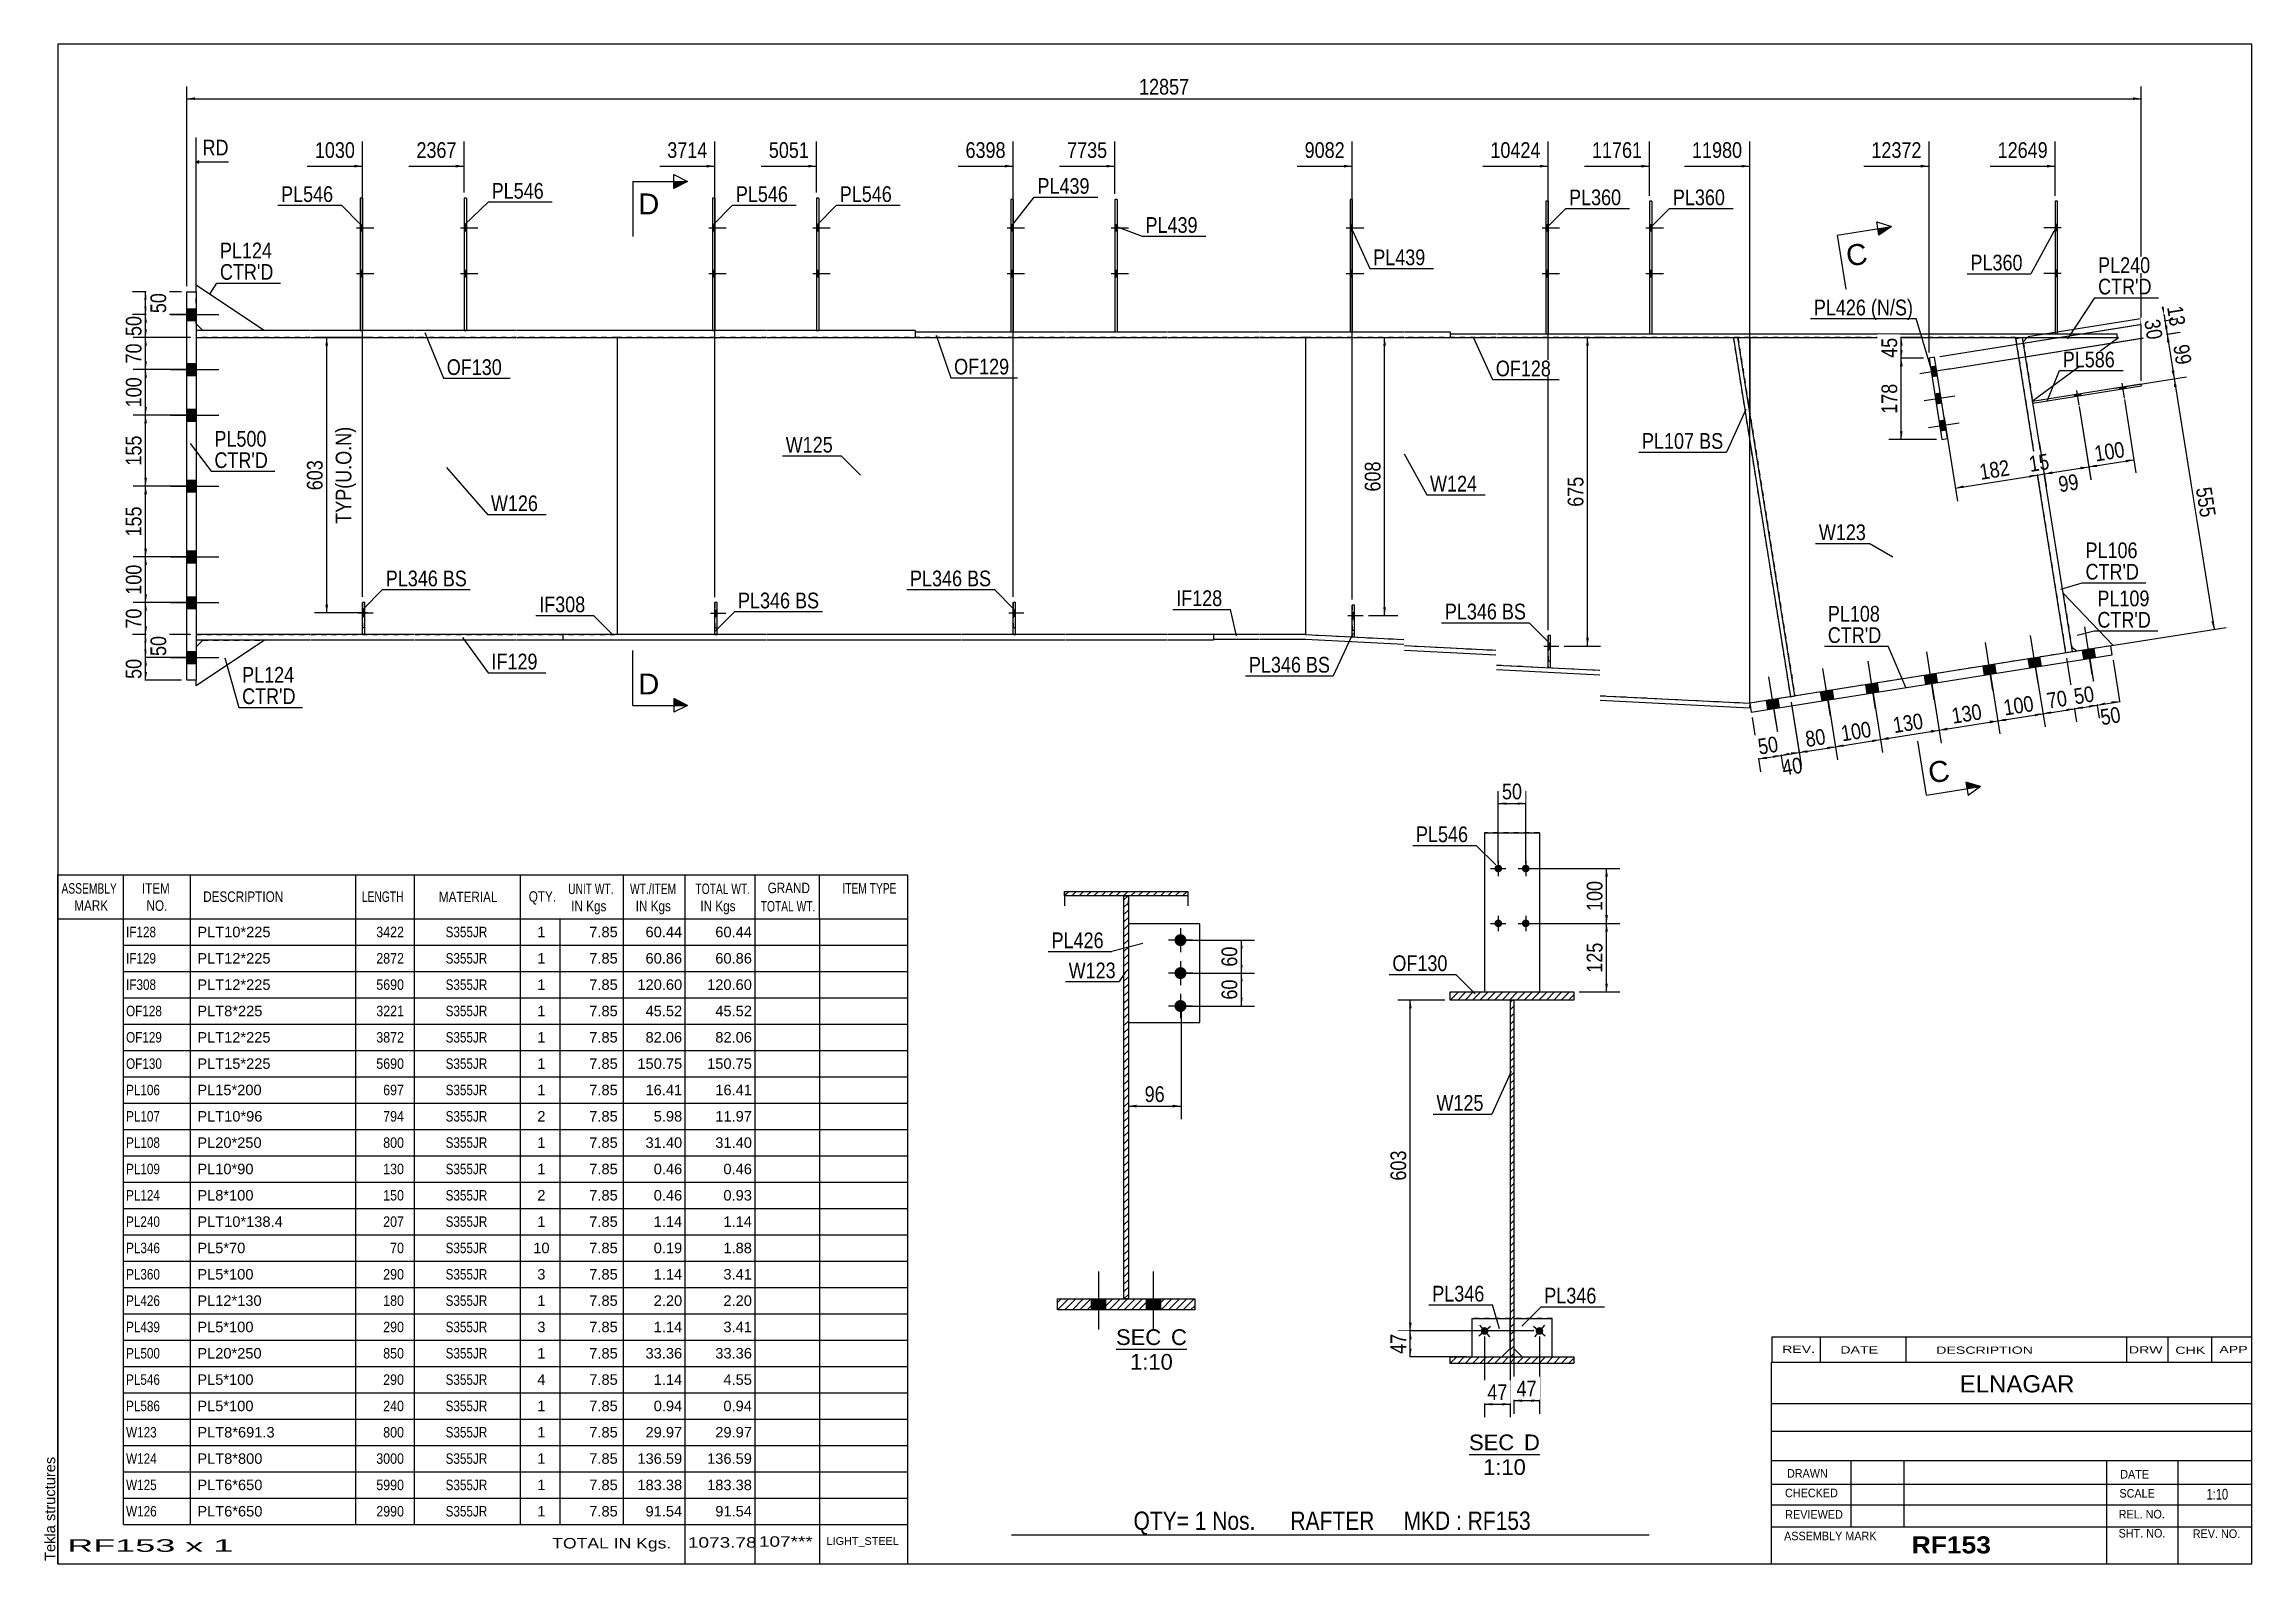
# Model space of a CAD drawing. Header units: millimetres. Extents: x -1026 to -624, y -190 to 87.
import ezdxf

# ---------------------------------------------------------------- set-up
doc = ezdxf.new("R2010")
doc.units = ezdxf.units.MM
doc.linetypes.add('DXK_LINE_DOT1', pattern=[1.8814, 0.9407, -0.9407])
doc.linetypes.add('DXK_LINE_DOT2', pattern=[3.9198, 1.9599, -1.9599])
doc.styles.add('Arial', font='ARIAL.TTF', dxfattribs={"height": 0.2})
doc.styles.add('Arial Bold', font='ARIALBD.TTF', dxfattribs={"height": 0.2})
doc.styles.add('Arial Narrow', font='ARIALN.TTF', dxfattribs={"height": 0.2})

# ---------------------------------------------------------------- blocks, each defined once
blk = doc.blocks.new('Unknown-624476444-1210')
at = {"color": 5, "linetype": 'Continuous'}
for p, q in [((-623.51, 86.8), (-1023.51, 86.8)), ((-1023.51, 86.8), (-1023.51, -190.2)), ((-623.51, -190.2), (-623.51, 86.8)), ((-1023.51, -190.2), (-623.51, -190.2))]:
    blk.add_line(p, q, dxfattribs=at)
at = {"color": 174, "linetype": 'Continuous', "style": 'Arial'}
blk.add_text('Tekla structures', height=1.9102, rotation=90, dxfattribs=at).set_placement((-1024.01, -189.7))
blk = doc.blocks.new('Unknown-624476444-12 - 1257')
at = {"color": 1, "linetype": 'Continuous'}
blk.add_line((-766.24, -170.27), (-753.34, -170.27), dxfattribs=at)
at = {"color": 0, "linetype": 'Continuous'}
blk.add_wipeout([(-758.02, -169.52), (-758.02, -166.52), (-766.24, -166.52), (-766.24, -169.52)], dxfattribs=at)
blk.add_wipeout([(-753.34, -169.52), (-753.34, -166.52), (-756.22, -166.52), (-756.22, -169.52)], dxfattribs=at)
blk.add_wipeout([(-755.9, -174.02), (-755.9, -171.02), (-763.68, -171.02), (-763.68, -174.02)], dxfattribs=at)
at = {"color": 136, "linetype": 'Continuous', "style": 'Arial'}
for s, height, p in [('SEC', 2.865, (-766.24, -169.52)), ('D', 2.87, (-756.22, -169.52)), ('1:10', 2.865, (-763.68, -174.02))]:
    blk.add_text(s, height=height, dxfattribs=at).set_placement(p)
blk = doc.blocks.new('Unknown-624476444-14 - 1543')
at = {"color": 1, "linetype": 'Continuous'}
blk.add_line((-830.6, -151.09), (-817.7, -151.09), dxfattribs=at)
at = {"color": 0, "linetype": 'Continuous'}
blk.add_wipeout([(-822.38, -150.34), (-822.38, -147.34), (-830.6, -147.34), (-830.6, -150.34)], dxfattribs=at)
blk.add_wipeout([(-817.7, -150.34), (-817.7, -147.34), (-820.58, -147.34), (-820.58, -150.34)], dxfattribs=at)
blk.add_wipeout([(-820.26, -154.84), (-820.26, -151.84), (-828.04, -151.84), (-828.04, -154.84)], dxfattribs=at)
at = {"color": 136, "linetype": 'Continuous', "style": 'Arial'}
for s, height, p in [('SEC', 2.865, (-830.6, -150.34)), ('C', 2.87, (-820.58, -150.34)), ('1:10', 2.865, (-828.04, -154.84))]:
    blk.add_text(s, height=height, dxfattribs=at).set_placement(p)
blk = doc.blocks.new('Part-624476444-1689 - 1666')
at = {"color": 2, "linetype": 'Continuous'}
for p, q in [((-769.68, 34), (-761.34, 34)), ((-769.68, 34), (-769.68, 33.33)), ((-769.68, 33.33), (-761.34, 33.33)), ((-761.24, 34), (-742.41, 34)), ((-761.24, 33.33), (-742.41, 33.33)), ((-742.31, 34), (-648.14, 34)), ((-742.31, 33.33), (-648.14, 33.33)), ((-648.14, 34), (-648.14, 33.33))]:
    blk.add_line(p, q, dxfattribs=at)
blk = doc.blocks.new('Part-624476444-2042 - 1666')
at = {"color": 2, "linetype": 'Continuous'}
for p, q in [((-903.73, 58.75), (-904.15, 58.75)), ((-904.15, 58.75), (-904.15, 34.58)), ((-903.73, 58.75), (-903.73, 34.58))]:
    blk.add_line(p, q, dxfattribs=at)
at = {"color": 7, "linetype": 'DXK_LINE_DOT1'}
blk.add_line((-904.15, 34.58), (-903.73, 34.58), dxfattribs=at)
blk = doc.blocks.new('Part-624476444-2255 - 1666')
at = {"color": 2, "linetype": 'Continuous'}
for p, q in [((-751.83, -26.84), (-751.83, -21)), ((-751.41, -21), (-751.83, -21)), ((-751.41, -26.84), (-751.41, -21)), ((-751.83, -26.84), (-751.41, -26.84))]:
    blk.add_line(p, q, dxfattribs=at)
at = {"color": 7, "linetype": 'DXK_LINE_DOT1'}
blk.add_line((-751.83, -25.59), (-751.41, -25.59), dxfattribs=at)
blk = doc.blocks.new('Bolt-624476444-2304 - 1666')
at = {"linetype": 'Continuous'}
for points in [[(-949.05, 52.75), (-949.05, 53.91), (-949.47, 53.91), (-949.47, 52.75)], [(-949.05, 52.75), (-949.05, 53.91), (-949.47, 53.91), (-949.47, 52.75)], [(-949.05, 44.41), (-949.05, 45.58), (-949.47, 45.58), (-949.47, 44.41)], [(-949.05, 44.41), (-949.05, 45.58), (-949.47, 45.58), (-949.47, 44.41)]]:
    blk.add_hatch(color=3, dxfattribs=at).paths.add_polyline_path(points)
at = {"color": 3, "linetype": 'Continuous'}
for p, q in [((-950.13, 53.33), (-946.97, 53.33)), ((-950.13, 53.33), (-946.97, 53.33)), ((-949.47, 53.91), (-949.05, 53.91)), ((-949.47, 53.91), (-949.05, 53.91)), ((-949.47, 52.75), (-949.05, 52.75)), ((-949.47, 52.75), (-949.05, 52.75)), ((-950.13, 45), (-946.97, 45)), ((-950.13, 45), (-946.97, 45)), ((-949.47, 45.58), (-949.05, 45.58)), ((-949.47, 45.58), (-949.05, 45.58)), ((-949.47, 44.41), (-949.05, 44.41)), ((-949.47, 44.41), (-949.05, 44.41))]:
    blk.add_line(p, q, dxfattribs=at)
blk = doc.blocks.new('Part-624476444-2191 - 1666')
at = {"color": 2, "linetype": 'Continuous'}
for p, q in [((-998.33, 41.67), (-998.33, 42.92)), ((-998.33, 42.92), (-985.83, 34.58)), ((-997.08, 34.58), (-998.33, 35.83))]:
    blk.add_line(p, q, dxfattribs=at)
at = {"color": 7, "linetype": 'DXK_LINE_DOT1'}
for p, q in [((-998.33, 35.83), (-998.33, 41.67)), ((-985.83, 34.58), (-997.08, 34.58))]:
    blk.add_line(p, q, dxfattribs=at)
blk = doc.blocks.new('Part-624476444-2057 - 1666')
at = {"color": 2, "linetype": 'Continuous'}
for p, q in [((-732.89, 58.17), (-733.31, 58.17)), ((-733.31, 58.17), (-733.31, 34)), ((-732.89, 58.17), (-732.89, 34))]:
    blk.add_line(p, q, dxfattribs=at)
at = {"color": 7, "linetype": 'DXK_LINE_DOT1'}
blk.add_line((-733.31, 34), (-732.89, 34), dxfattribs=at)
blk = doc.blocks.new('Part-624476444-1711 - 1666')
at = {"color": 2, "linetype": 'Continuous'}
for p, q in [((-867.2, 34.33), (-858.87, 34.33)), ((-867.2, 34.33), (-867.2, 33.33)), ((-867.2, 33.33), (-858.87, 33.33)), ((-858.77, 34.33), (-839.93, 34.33)), ((-858.77, 33.33), (-839.93, 33.33)), ((-839.83, 34.33), (-821.25, 34.33)), ((-839.83, 33.33), (-821.25, 33.33)), ((-821.15, 34.33), (-804.48, 34.33)), ((-821.15, 33.33), (-804.48, 33.33)), ((-804.38, 34.33), (-778.11, 34.33)), ((-804.38, 33.33), (-778.11, 33.33)), ((-778.01, 34.33), (-769.68, 34.33)), ((-778.01, 33.33), (-769.68, 33.33)), ((-769.68, 34.33), (-769.68, 33.33))]:
    blk.add_line(p, q, dxfattribs=at)
blk = doc.blocks.new('Bolt-624476444-2309 - 1666')
at = {"color": 3, "linetype": 'DXK_LINE_DOT2'}
for p, q in [((-968.78, -16.89), (-966.03, -16.89)), ((-967.98, -16.31), (-967.57, -16.31)), ((-967.98, -17.47), (-967.57, -17.47))]:
    blk.add_line(p, q, dxfattribs=at)
blk = doc.blocks.new('Part-624476444-2047 - 1666')
at = {"color": 2, "linetype": 'Continuous'}
for p, q in [((-967.98, 58.75), (-968.4, 58.75)), ((-968.4, 58.75), (-968.4, 34.58)), ((-967.98, 58.75), (-967.98, 34.58))]:
    blk.add_line(p, q, dxfattribs=at)
at = {"color": 7, "linetype": 'DXK_LINE_DOT1'}
blk.add_line((-968.4, 34.58), (-967.98, 34.58), dxfattribs=at)
blk = doc.blocks.new('Part-624476444-1716 - 1666')
at = {"color": 2, "linetype": 'Continuous'}
for p, q in [((-977.5, 34.58), (-998.33, 34.58)), ((-998.33, 33.33), (-977.5, 33.33)), ((-958.57, 34.58), (-977.4, 34.58)), ((-977.4, 33.33), (-958.57, 33.33)), ((-939.88, 34.58), (-958.47, 34.58)), ((-958.47, 33.33), (-939.88, 33.33)), ((-913.25, 34.58), (-939.78, 34.58)), ((-939.78, 33.33), (-913.25, 33.33)), ((-894.32, 34.58), (-913.15, 34.58)), ((-913.15, 33.33), (-894.32, 33.33)), ((-875.63, 34.58), (-894.22, 34.58)), ((-894.22, 33.33), (-875.63, 33.33)), ((-867.2, 34.58), (-875.53, 34.58)), ((-875.53, 33.33), (-867.2, 33.33)), ((-867.2, 34.58), (-867.2, 33.33))]:
    blk.add_line(p, q, dxfattribs=at)
at = {"color": 7, "linetype": 'DXK_LINE_DOT1'}
blk.add_line((-998.33, 34.58), (-998.33, 33.33), dxfattribs=at)
blk = doc.blocks.new('Part-624476444-1738 - 1666')
at = {"color": 2, "linetype": 'Continuous'}
for p, q in [((-796.03, 33.33), (-796.03, -20.83)), ((-715.06, 33.33), (-715.06, 19.73)), ((-715.06, -33.33), (-715.06, 14.42))]:
    blk.add_line(p, q, dxfattribs=at)
at = {"color": 7, "linetype": 'DXK_LINE_DOT1'}
for p, q in [((-778.11, 33.33), (-796.03, 33.33)), ((-761.34, 33.33), (-778.01, 33.33)), ((-742.41, 33.33), (-761.24, 33.33)), ((-715.06, 33.33), (-742.31, 33.33)), ((-715.06, 14.42), (-715.06, 33.33)), ((-796.03, -20.83), (-778.11, -21.73)), ((-778.01, -22.84), (-761.34, -23.67)), ((-761.24, -26.38), (-742.41, -27.32)), ((-742.31, -31.97), (-715.06, -33.33))]:
    blk.add_line(p, q, dxfattribs=at)
blk = doc.blocks.new('Part-624476444-2052 - 1666')
at = {"color": 2, "linetype": 'Continuous'}
for p, q in [((-658.93, 58.17), (-659.35, 58.17)), ((-659.35, 58.17), (-659.35, 34)), ((-658.93, 34), (-658.93, 58.17))]:
    blk.add_line(p, q, dxfattribs=at)
at = {"color": 7, "linetype": 'DXK_LINE_DOT1'}
blk.add_line((-659.35, 34), (-658.93, 34), dxfattribs=at)
blk = doc.blocks.new('Part-624476444-1809 - 1666')
at = {"color": 2, "linetype": 'Continuous'}
for p, q in [((-804.48, -20.83), (-812.82, -20.83)), ((-812.82, -20.83), (-812.82, -21.67)), ((-812.82, -21.67), (-804.48, -21.67)), ((-796.03, -20.83), (-804.38, -20.83)), ((-804.38, -21.67), (-796.05, -21.67)), ((-796.05, -21.67), (-778.11, -22.56)), ((-796.03, -20.83), (-778.11, -21.73)), ((-778.01, -22.84), (-761.34, -23.67)), ((-778.01, -23.67), (-761.34, -24.51)), ((-761.24, -26.38), (-742.41, -27.32)), ((-761.24, -27.21), (-742.41, -28.16)), ((-742.31, -31.97), (-715.06, -33.33)), ((-742.31, -32.81), (-715.1, -34.17)), ((-715.06, -33.33), (-715.1, -34.17))]:
    blk.add_line(p, q, dxfattribs=at)
blk = doc.blocks.new('Part-624476444-2089 - 1666')
at = {"color": 2, "linetype": 'Continuous'}
for p, q in [((-949.05, 58.75), (-949.47, 58.75)), ((-949.47, 58.75), (-949.47, 34.58)), ((-949.05, 58.75), (-949.05, 34.58))]:
    blk.add_line(p, q, dxfattribs=at)
at = {"color": 7, "linetype": 'DXK_LINE_DOT1'}
blk.add_line((-949.47, 34.58), (-949.05, 34.58), dxfattribs=at)
blk = doc.blocks.new('Part-624476444-2133 - 1666')
at = {"color": 2, "linetype": 'Continuous'}
for p, q in [((-681.38, 29.72), (-682.37, 29.57)), ((-682.37, 29.57), (-680.01, 14.75)), ((-679.02, 14.91), (-681.38, 29.72)), ((-680.01, 14.75), (-679.02, 14.91))]:
    blk.add_line(p, q, dxfattribs=at)
blk = doc.blocks.new('Part-624476444-1743 - 1666')
at = {"color": 2, "linetype": 'Continuous'}
blk.add_line((-921.58, 33.33), (-921.58, -20.83), dxfattribs=at)
at = {"color": 7, "linetype": 'DXK_LINE_DOT1'}
for p, q in [((-913.25, 33.33), (-921.58, 33.33)), ((-894.32, 33.33), (-913.15, 33.33)), ((-875.63, 33.33), (-894.22, 33.33)), ((-858.87, 33.33), (-875.53, 33.33)), ((-839.93, 33.33), (-858.77, 33.33)), ((-821.25, 33.33), (-839.83, 33.33)), ((-804.48, 33.33), (-821.15, 33.33)), ((-796.03, 33.33), (-804.38, 33.33)), ((-796.03, 33.33), (-796.03, -20.83)), ((-913.25, -20.83), (-921.58, -20.83)), ((-894.32, -20.83), (-913.15, -20.83)), ((-875.63, -20.83), (-894.22, -20.83)), ((-858.87, -20.83), (-875.53, -20.83)), ((-839.93, -20.83), (-858.77, -20.83)), ((-821.25, -20.83), (-839.83, -20.83)), ((-804.48, -20.83), (-821.15, -20.83)), ((-796.03, -20.83), (-804.38, -20.83))]:
    blk.add_line(p, q, dxfattribs=at)
blk = doc.blocks.new('Part-624476444-2079 - 1666')
at = {"color": 2, "linetype": 'Continuous'}
for p, q in [((-830.42, 58.5), (-830.83, 58.5)), ((-830.83, 58.5), (-830.83, 34.33)), ((-830.42, 58.5), (-830.42, 34.33))]:
    blk.add_line(p, q, dxfattribs=at)
at = {"color": 7, "linetype": 'DXK_LINE_DOT1'}
blk.add_line((-830.83, 34.33), (-830.42, 34.33), dxfattribs=at)
blk = doc.blocks.new('Part-624476444-1765 - 1666')
at = {"color": 7, "linetype": 'DXK_LINE_DOT1'}
for p, q in [((-977.5, 33.33), (-998.33, 33.33)), ((-998.33, 33.33), (-998.33, -20.83)), ((-958.57, 33.33), (-977.4, 33.33)), ((-939.88, 33.33), (-958.47, 33.33)), ((-921.58, 33.33), (-939.78, 33.33)), ((-998.33, -20.83), (-977.5, -20.83)), ((-977.4, -20.83), (-958.57, -20.83)), ((-958.47, -20.83), (-939.88, -20.83)), ((-939.78, -20.83), (-921.58, -20.83))]:
    blk.add_line(p, q, dxfattribs=at)
at = {"color": 2, "linetype": 'Continuous'}
blk.add_line((-921.58, 33.33), (-921.58, -20.83), dxfattribs=at)
blk = doc.blocks.new('Part-624476444-2265 - 1666')
at = {"color": 2, "linetype": 'Continuous'}
for p, q in [((-787.53, 58.5), (-787.94, 58.5)), ((-787.94, 58.5), (-787.94, 34.33)), ((-787.53, 58.5), (-787.53, 34.33))]:
    blk.add_line(p, q, dxfattribs=at)
at = {"color": 7, "linetype": 'DXK_LINE_DOT1'}
blk.add_line((-787.94, 34.33), (-787.53, 34.33), dxfattribs=at)
blk = doc.blocks.new('Part-624476444-1787 - 1666')
at = {"color": 2, "linetype": 'Continuous'}
for p, q in [((-913.25, -20.83), (-931.45, -20.83)), ((-931.45, -20.83), (-931.45, -21.83)), ((-913.25, -21.83), (-931.45, -21.83)), ((-894.32, -20.83), (-913.15, -20.83)), ((-894.32, -21.83), (-913.15, -21.83)), ((-875.63, -20.83), (-894.22, -20.83)), ((-875.63, -21.83), (-894.22, -21.83)), ((-858.87, -20.83), (-875.53, -20.83)), ((-858.87, -21.83), (-875.53, -21.83)), ((-839.93, -20.83), (-858.77, -20.83)), ((-839.93, -21.83), (-858.77, -21.83)), ((-821.25, -20.83), (-839.83, -20.83)), ((-821.25, -21.83), (-839.83, -21.83)), ((-812.82, -20.83), (-821.15, -20.83)), ((-812.82, -21.83), (-821.15, -21.83)), ((-812.82, -20.83), (-812.82, -21.83))]:
    blk.add_line(p, q, dxfattribs=at)
blk = doc.blocks.new('Part-624476444-2218 - 1666')
at = {"color": 2, "linetype": 'Continuous'}
for p, q in [((-967.98, -20.81), (-967.98, -14.97)), ((-967.57, -14.97), (-967.98, -14.97)), ((-967.57, -20.81), (-967.57, -14.97)), ((-967.98, -20.81), (-967.57, -20.81))]:
    blk.add_line(p, q, dxfattribs=at)
at = {"color": 7, "linetype": 'DXK_LINE_DOT1'}
blk.add_line((-967.98, -19.56), (-967.57, -19.56), dxfattribs=at)
blk = doc.blocks.new('Part-624476444-1831 - 1666')
at = {"color": 2, "linetype": 'Continuous'}
for p, q in [((-977.5, -20.83), (-998.33, -20.83)), ((-977.5, -21.83), (-998.33, -21.83)), ((-958.57, -20.83), (-977.4, -20.83)), ((-958.57, -21.83), (-977.4, -21.83)), ((-939.88, -20.83), (-958.47, -20.83)), ((-939.88, -21.83), (-958.47, -21.83)), ((-931.45, -20.83), (-939.78, -20.83)), ((-931.45, -21.83), (-939.78, -21.83)), ((-931.45, -20.83), (-931.45, -21.83))]:
    blk.add_line(p, q, dxfattribs=at)
blk = doc.blocks.new('Part-624476444-1884 - 1666')
at = {"color": 2, "linetype": 'Continuous'}
for p, q in [((-666.57, 33.17), (-665.53, 33.33)), ((-657.45, -24.17), (-666.57, 33.17)), ((-656.22, -23.98), (-665.33, 33.33))]:
    blk.add_line(p, q, dxfattribs=at)
at = {"color": 7, "linetype": 'DXK_LINE_DOT1'}
for p, q in [((-665.53, 33.33), (-665.34, 33.37)), ((-665.34, 33.37), (-665.33, 33.33)), ((-656.22, -23.98), (-657.45, -24.17))]:
    blk.add_line(p, q, dxfattribs=at)
blk = doc.blocks.new('Part-624476444-1906 - 1666')
at = {"color": 2, "linetype": 'Continuous'}
for p, q in [((-717.22, 33.33), (-718.05, 33.2)), ((-718.05, 33.2), (-707.65, -32.16)), ((-706.83, -32.02), (-717.22, 33.33))]:
    blk.add_line(p, q, dxfattribs=at)
at = {"color": 7, "linetype": 'DXK_LINE_DOT1'}
blk.add_line((-707.65, -32.16), (-706.83, -32.02), dxfattribs=at)
blk = doc.blocks.new('Part-624476444-1928 - 1666')
at = {"color": 7, "linetype": 'DXK_LINE_DOT1'}
for p, q in [((-717.22, 33.33), (-718.05, 33.2)), ((-718.05, 33.2), (-707.65, -32.16)), ((-717.22, 33.33), (-706.83, -32.02))]:
    blk.add_line(p, q, dxfattribs=at)
blk = doc.blocks.new('Part-624476444-2260 - 1666')
at = {"color": 7, "linetype": 'DXK_LINE_DOT1'}
for p, q in [((-751.83, -21), (-751.83, -26.84)), ((-751.41, -21), (-751.83, -21)), ((-751.41, -26.84), (-751.41, -21)), ((-751.83, -26.84), (-751.41, -26.84))]:
    blk.add_line(p, q, dxfattribs=at)
blk = doc.blocks.new('Part-624476444-2196 - 1666')
at = {"color": 2, "linetype": 'Continuous'}
for p, q in [((-985.83, -21.83), (-998.33, -30.17)), ((-997.08, -21.83), (-998.33, -23.08)), ((-998.33, -30.17), (-998.33, -29.17))]:
    blk.add_line(p, q, dxfattribs=at)
at = {"color": 7, "linetype": 'DXK_LINE_DOT1'}
blk.add_line((-997.08, -21.83), (-985.83, -21.83), dxfattribs=at)
blk = doc.blocks.new('Part-624476444-1957 - 1666')
at = {"color": 2, "linetype": 'Continuous'}
for p, q in [((-665.2, 32.51), (-664.5, 33.33)), ((-663.5, 21.81), (-647.83, 33.33)), ((-647.83, 33.33), (-648.14, 33.33))]:
    blk.add_line(p, q, dxfattribs=at)
at = {"color": 7, "linetype": 'DXK_LINE_DOT1'}
for p, q in [((-665.2, 32.51), (-663.5, 21.81)), ((-664.5, 33.33), (-648.14, 33.33))]:
    blk.add_line(p, q, dxfattribs=at)
blk = doc.blocks.new('Part-624476444-2111 - 1666')
at = {"color": 2, "linetype": 'Continuous'}
for p, q in [((-663.48, 21.72), (-643.73, 24.86)), ((-643.67, 24.45), (-663.42, 21.31)), ((-643.73, 24.86), (-643.67, 24.45))]:
    blk.add_line(p, q, dxfattribs=at)
at = {"color": 7, "linetype": 'DXK_LINE_DOT1'}
blk.add_line((-663.42, 21.31), (-663.48, 21.72), dxfattribs=at)
blk = doc.blocks.new('Part-624476444-1986 - 1666')
at = {"color": 2, "linetype": 'Continuous'}
for p, q in [((-649.22, -22.86), (-715.06, -33.33)), ((-648.96, -24.51), (-649.22, -22.86)), ((-714.8, -34.98), (-648.96, -24.51)), ((-715.06, -33.33), (-714.8, -34.98))]:
    blk.add_line(p, q, dxfattribs=at)
blk = doc.blocks.new('Part-624476444-2162 - 1666')
at = {"color": 2, "linetype": 'Continuous'}
for p, q in [((-1000, 41.67), (-998.33, 41.67)), ((-1000, -29.17), (-1000, 41.67)), ((-998.33, 41.67), (-998.33, -29.17)), ((-998.33, -29.17), (-1000, -29.17))]:
    blk.add_line(p, q, dxfattribs=at)
blk = doc.blocks.new('Part-624476444-2270 - 1666')
at = {"color": 2, "linetype": 'Continuous'}
for p, q in [((-787.53, -21.26), (-787.53, -15.44)), ((-787.11, -15.44), (-787.53, -15.44)), ((-787.11, -21.27), (-787.11, -15.44)), ((-787.31, -21.27), (-787.11, -21.27))]:
    blk.add_line(p, q, dxfattribs=at)
at = {"color": 7, "linetype": 'DXK_LINE_DOT1'}
for p, q in [((-787.53, -20.02), (-787.11, -20.02)), ((-787.53, -21.27), (-787.53, -21.26)), ((-787.53, -21.27), (-787.31, -21.27))]:
    blk.add_line(p, q, dxfattribs=at)
blk = doc.blocks.new('Part-624476444-2015 - 1666')
at = {"color": 2, "linetype": 'Continuous'}
for p, q in [((-648.81, -22.8), (-657.92, -13.28)), ((-656.35, -23.15), (-655.39, -23.85)), ((-648.81, -22.8), (-649.22, -22.86))]:
    blk.add_line(p, q, dxfattribs=at)
at = {"color": 7, "linetype": 'DXK_LINE_DOT1'}
for p, q in [((-657.92, -13.28), (-656.35, -23.15)), ((-649.22, -22.86), (-655.39, -23.85))]:
    blk.add_line(p, q, dxfattribs=at)
blk = doc.blocks.new('Part-624476444-2037 - 1666')
at = {"color": 2, "linetype": 'Continuous'}
for p, q in [((-751.83, 58.17), (-752.24, 58.17)), ((-752.24, 58.17), (-752.24, 34)), ((-751.83, 58.17), (-751.83, 34))]:
    blk.add_line(p, q, dxfattribs=at)
at = {"color": 7, "linetype": 'DXK_LINE_DOT1'}
blk.add_line((-752.24, 34), (-751.83, 34), dxfattribs=at)
blk = doc.blocks.new('Part-624476444-2245 - 1666')
at = {"color": 2, "linetype": 'Continuous'}
for p, q in [((-903.73, -20.83), (-903.73, -15)), ((-903.32, -15), (-903.73, -15)), ((-903.32, -20.83), (-903.32, -15))]:
    blk.add_line(p, q, dxfattribs=at)
at = {"color": 7, "linetype": 'DXK_LINE_DOT1'}
for p, q in [((-903.73, -19.58), (-903.32, -19.58)), ((-903.73, -20.83), (-903.32, -20.83))]:
    blk.add_line(p, q, dxfattribs=at)
blk = doc.blocks.new('Part-624476444-2084 - 1666')
at = {"color": 2, "linetype": 'Continuous'}
for p, q in [((-884.8, 58.75), (-885.22, 58.75)), ((-885.22, 58.75), (-885.22, 34.58)), ((-884.8, 58.75), (-884.8, 34.58))]:
    blk.add_line(p, q, dxfattribs=at)
at = {"color": 7, "linetype": 'DXK_LINE_DOT1'}
blk.add_line((-885.22, 34.58), (-884.8, 34.58), dxfattribs=at)
blk = doc.blocks.new('Bolt-624476444-2316 - 1666')
at = {"color": 3, "linetype": 'DXK_LINE_DOT2'}
for p, q in [((-788.32, -17.35), (-785.57, -17.35)), ((-787.53, -16.77), (-787.11, -16.77)), ((-787.53, -17.94), (-787.11, -17.94))]:
    blk.add_line(p, q, dxfattribs=at)
blk = doc.blocks.new('Part-624476444-2240 - 1666')
at = {"color": 7, "linetype": 'DXK_LINE_DOT1'}
for p, q in [((-967.98, -14.97), (-967.98, -20.81)), ((-967.57, -14.97), (-967.98, -14.97)), ((-967.57, -20.81), (-967.57, -14.97)), ((-967.98, -20.81), (-967.57, -20.81))]:
    blk.add_line(p, q, dxfattribs=at)
blk = doc.blocks.new('Part-624476444-2250 - 1666')
at = {"color": 7, "linetype": 'DXK_LINE_DOT1'}
for p, q in [((-903.73, -15), (-903.73, -20.83)), ((-903.32, -15), (-903.73, -15)), ((-903.32, -20.83), (-903.32, -15))]:
    blk.add_line(p, q, dxfattribs=at)
blk = doc.blocks.new('Part-624476444-2275 - 1666')
at = {"color": 7, "linetype": 'DXK_LINE_DOT1'}
for p, q in [((-787.53, -15.44), (-787.53, -21.26)), ((-787.11, -15.44), (-787.53, -15.44)), ((-787.11, -21.27), (-787.11, -15.44)), ((-787.31, -21.27), (-787.11, -21.27))]:
    blk.add_line(p, q, dxfattribs=at)
blk = doc.blocks.new('Part-624476444-2280 - 1666')
at = {"color": 2, "linetype": 'Continuous'}
for p, q in [((-849.35, 58.5), (-849.77, 58.5)), ((-849.77, 58.5), (-849.77, 34.33)), ((-849.35, 58.5), (-849.35, 34.33))]:
    blk.add_line(p, q, dxfattribs=at)
at = {"color": 7, "linetype": 'DXK_LINE_DOT1'}
blk.add_line((-849.77, 34.33), (-849.35, 34.33), dxfattribs=at)
blk = doc.blocks.new('Part-624476444-2285 - 1666')
at = {"color": 2, "linetype": 'Continuous'}
for p, q in [((-849.35, -20.81), (-849.35, -14.97)), ((-848.93, -14.97), (-849.35, -14.97)), ((-848.93, -20.81), (-848.93, -14.97)), ((-849.35, -20.81), (-848.93, -20.81))]:
    blk.add_line(p, q, dxfattribs=at)
at = {"color": 7, "linetype": 'DXK_LINE_DOT1'}
blk.add_line((-849.35, -19.56), (-848.93, -19.56), dxfattribs=at)
blk = doc.blocks.new('Part-624476444-2290 - 1666')
at = {"color": 7, "linetype": 'DXK_LINE_DOT1'}
for p, q in [((-849.35, -14.97), (-849.35, -20.81)), ((-848.93, -14.97), (-849.35, -14.97)), ((-848.93, -20.81), (-848.93, -14.97)), ((-849.35, -20.81), (-848.93, -20.81))]:
    blk.add_line(p, q, dxfattribs=at)
blk = doc.blocks.new('Part-624476444-2295 - 1666')
at = {"color": 2, "linetype": 'Continuous'}
for p, q in [((-715.06, 33.33), (-715.06, 19.73)), ((-666.57, 33.17), (-666.6, 33.33)), ((-715.06, -33.33), (-715.06, 14.42))]:
    blk.add_line(p, q, dxfattribs=at)
at = {"color": 7, "linetype": 'DXK_LINE_DOT1'}
for p, q in [((-666.6, 33.33), (-715.06, 33.33)), ((-666.57, 33.17), (-657.45, -24.17)), ((-657.45, -24.17), (-706.83, -32.02)), ((-707.65, -32.16), (-715.06, -33.33))]:
    blk.add_line(p, q, dxfattribs=at)
blk = doc.blocks.new('Bolt-624476444-2296 - 1666')
at = {"linetype": 'Continuous'}
for points in [[(-652.27, -23.35), (-654.41, -23.69), (-654.15, -25.33), (-652.01, -24.99)], [(-652.27, -23.35), (-654.41, -23.69), (-654.15, -25.33), (-652.01, -24.99)], [(-681.07, -27.93), (-683.21, -28.27), (-682.95, -29.91), (-680.81, -29.57)], [(-681.07, -27.93), (-683.21, -28.27), (-682.95, -29.91), (-680.81, -29.57)], [(-670.37, -26.23), (-672.51, -26.57), (-672.25, -28.21), (-670.11, -27.87)], [(-670.37, -26.23), (-672.51, -26.57), (-672.25, -28.21), (-670.11, -27.87)], [(-662.14, -24.92), (-664.28, -25.26), (-664.02, -26.9), (-661.88, -26.56)], [(-662.14, -24.92), (-664.28, -25.26), (-664.02, -26.9), (-661.88, -26.56)], [(-700, -30.94), (-702.14, -31.28), (-701.88, -32.92), (-699.74, -32.58)], [(-700, -30.94), (-702.14, -31.28), (-701.88, -32.92), (-699.74, -32.58)], [(-691.77, -29.63), (-693.91, -29.97), (-693.65, -31.62), (-691.51, -31.28)], [(-691.77, -29.63), (-693.91, -29.97), (-693.65, -31.62), (-691.51, -31.28)], [(-709.88, -32.51), (-712.02, -32.85), (-711.75, -34.5), (-709.61, -34.15)], [(-709.88, -32.51), (-712.02, -32.85), (-711.75, -34.5), (-709.61, -34.15)]]:
    blk.add_hatch(color=3, dxfattribs=at).paths.add_polyline_path(points)
at = {"color": 3, "linetype": 'Continuous'}
for p, q in [((-652.61, -28.12), (-653.99, -19.4)), ((-652.61, -28.12), (-653.99, -19.4)), ((-681.41, -32.7), (-682.8, -23.98)), ((-681.41, -32.7), (-682.8, -23.98)), ((-670.71, -31), (-672.1, -22.28)), ((-670.71, -31), (-672.1, -22.28)), ((-662.48, -29.69), (-663.87, -20.97)), ((-662.48, -29.69), (-663.87, -20.97)), ((-654.15, -25.33), (-654.41, -23.69)), ((-654.15, -25.33), (-654.41, -23.69)), ((-652.01, -24.99), (-652.27, -23.35)), ((-652.01, -24.99), (-652.27, -23.35)), ((-700.34, -35.71), (-701.72, -26.99)), ((-700.34, -35.71), (-701.72, -26.99)), ((-692.11, -34.4), (-693.49, -25.68)), ((-692.11, -34.4), (-693.49, -25.68)), ((-680.81, -29.57), (-681.07, -27.93)), ((-680.81, -29.57), (-681.07, -27.93)), ((-672.25, -28.21), (-672.51, -26.57)), ((-672.25, -28.21), (-672.51, -26.57)), ((-670.11, -27.87), (-670.37, -26.23)), ((-670.11, -27.87), (-670.37, -26.23)), ((-664.02, -26.9), (-664.28, -25.26)), ((-664.02, -26.9), (-664.28, -25.26)), ((-661.88, -26.56), (-662.14, -24.92)), ((-661.88, -26.56), (-662.14, -24.92)), ((-710.21, -37.28), (-711.6, -28.56)), ((-710.21, -37.28), (-711.6, -28.56)), ((-701.88, -32.92), (-702.14, -31.28)), ((-701.88, -32.92), (-702.14, -31.28)), ((-699.74, -32.58), (-700, -30.94)), ((-699.74, -32.58), (-700, -30.94)), ((-693.65, -31.62), (-693.91, -29.97)), ((-693.65, -31.62), (-693.91, -29.97)), ((-691.51, -31.28), (-691.77, -29.63)), ((-691.51, -31.28), (-691.77, -29.63)), ((-682.95, -29.91), (-683.21, -28.27)), ((-682.95, -29.91), (-683.21, -28.27)), ((-711.75, -34.5), (-712.02, -32.85)), ((-711.75, -34.5), (-712.02, -32.85)), ((-709.61, -34.15), (-709.88, -32.51)), ((-709.61, -34.15), (-709.88, -32.51))]:
    blk.add_line(p, q, dxfattribs=at)
blk = doc.blocks.new('Bolt-624476444-2297 - 1666')
at = {"linetype": 'Continuous'}
for points in [[(-751.83, 52.75), (-751.83, 53.91), (-752.24, 53.91), (-752.24, 52.75)], [(-751.83, 52.75), (-751.83, 53.91), (-752.24, 53.91), (-752.24, 52.75)], [(-751.83, 44.41), (-751.83, 45.58), (-752.24, 45.58), (-752.24, 44.41)], [(-751.83, 44.41), (-751.83, 45.58), (-752.24, 45.58), (-752.24, 44.41)]]:
    blk.add_hatch(color=3, dxfattribs=at).paths.add_polyline_path(points)
at = {"color": 3, "linetype": 'Continuous'}
for p, q in [((-752.91, 53.33), (-749.74, 53.33)), ((-752.91, 53.33), (-749.74, 53.33)), ((-752.24, 53.91), (-751.83, 53.91)), ((-752.24, 53.91), (-751.83, 53.91)), ((-752.24, 52.75), (-751.83, 52.75)), ((-752.24, 52.75), (-751.83, 52.75)), ((-752.91, 45), (-749.74, 45)), ((-752.91, 45), (-749.74, 45)), ((-752.24, 45.58), (-751.83, 45.58)), ((-752.24, 45.58), (-751.83, 45.58)), ((-752.24, 44.41), (-751.83, 44.41)), ((-752.24, 44.41), (-751.83, 44.41))]:
    blk.add_line(p, q, dxfattribs=at)
blk = doc.blocks.new('Bolt-624476444-2298 - 1666')
at = {"linetype": 'Continuous'}
for points in [[(-903.73, 52.75), (-903.73, 53.91), (-904.15, 53.91), (-904.15, 52.75)], [(-903.73, 52.75), (-903.73, 53.91), (-904.15, 53.91), (-904.15, 52.75)], [(-903.73, 44.41), (-903.73, 45.58), (-904.15, 45.58), (-904.15, 44.41)], [(-903.73, 44.41), (-903.73, 45.58), (-904.15, 45.58), (-904.15, 44.41)]]:
    blk.add_hatch(color=3, dxfattribs=at).paths.add_polyline_path(points)
at = {"color": 3, "linetype": 'Continuous'}
for p, q in [((-904.82, 53.33), (-901.65, 53.33)), ((-904.82, 53.33), (-901.65, 53.33)), ((-904.15, 53.91), (-903.73, 53.91)), ((-904.15, 53.91), (-903.73, 53.91)), ((-904.15, 52.75), (-903.73, 52.75)), ((-904.15, 52.75), (-903.73, 52.75)), ((-904.82, 45), (-901.65, 45)), ((-904.82, 45), (-901.65, 45)), ((-904.15, 45.58), (-903.73, 45.58)), ((-904.15, 45.58), (-903.73, 45.58)), ((-904.15, 44.41), (-903.73, 44.41)), ((-904.15, 44.41), (-903.73, 44.41))]:
    blk.add_line(p, q, dxfattribs=at)
blk = doc.blocks.new('Bolt-624476444-2299 - 1666')
at = {"linetype": 'Continuous'}
for points in [[(-967.98, 52.75), (-967.98, 53.91), (-968.4, 53.91), (-968.4, 52.75)], [(-967.98, 52.75), (-967.98, 53.91), (-968.4, 53.91), (-968.4, 52.75)], [(-967.98, 44.41), (-967.98, 45.58), (-968.4, 45.58), (-968.4, 44.41)], [(-967.98, 44.41), (-967.98, 45.58), (-968.4, 45.58), (-968.4, 44.41)]]:
    blk.add_hatch(color=3, dxfattribs=at).paths.add_polyline_path(points)
at = {"color": 3, "linetype": 'Continuous'}
for p, q in [((-969.07, 53.33), (-965.9, 53.33)), ((-969.07, 53.33), (-965.9, 53.33)), ((-968.4, 53.91), (-967.98, 53.91)), ((-968.4, 53.91), (-967.98, 53.91)), ((-968.4, 52.75), (-967.98, 52.75)), ((-968.4, 52.75), (-967.98, 52.75)), ((-969.07, 45), (-965.9, 45)), ((-969.07, 45), (-965.9, 45)), ((-968.4, 45.58), (-967.98, 45.58)), ((-968.4, 45.58), (-967.98, 45.58)), ((-968.4, 44.41), (-967.98, 44.41)), ((-968.4, 44.41), (-967.98, 44.41))]:
    blk.add_line(p, q, dxfattribs=at)
blk = doc.blocks.new('Bolt-624476444-2301 - 1666')
at = {"linetype": 'Continuous'}
for points in [[(-732.89, 52.75), (-732.89, 53.91), (-733.31, 53.91), (-733.31, 52.75)], [(-732.89, 52.75), (-732.89, 53.91), (-733.31, 53.91), (-733.31, 52.75)], [(-732.89, 44.41), (-732.89, 45.58), (-733.31, 45.58), (-733.31, 44.41)], [(-732.89, 44.41), (-732.89, 45.58), (-733.31, 45.58), (-733.31, 44.41)]]:
    blk.add_hatch(color=3, dxfattribs=at).paths.add_polyline_path(points)
at = {"color": 3, "linetype": 'Continuous'}
for p, q in [((-733.98, 53.33), (-730.81, 53.33)), ((-733.98, 53.33), (-730.81, 53.33)), ((-733.31, 53.91), (-732.89, 53.91)), ((-733.31, 53.91), (-732.89, 53.91)), ((-733.31, 52.75), (-732.89, 52.75)), ((-733.31, 52.75), (-732.89, 52.75)), ((-733.98, 45), (-730.81, 45)), ((-733.98, 45), (-730.81, 45)), ((-733.31, 45.58), (-732.89, 45.58)), ((-733.31, 45.58), (-732.89, 45.58)), ((-733.31, 44.41), (-732.89, 44.41)), ((-733.31, 44.41), (-732.89, 44.41))]:
    blk.add_line(p, q, dxfattribs=at)
blk = doc.blocks.new('Bolt-624476444-2302 - 1666')
at = {"linetype": 'Continuous'}
for points in [[(-830.42, 52.75), (-830.42, 53.91), (-830.83, 53.91), (-830.83, 52.75)], [(-830.42, 52.75), (-830.42, 53.91), (-830.83, 53.91), (-830.83, 52.75)], [(-830.42, 44.41), (-830.42, 45.58), (-830.83, 45.58), (-830.83, 44.41)], [(-830.42, 44.41), (-830.42, 45.58), (-830.83, 45.58), (-830.83, 44.41)]]:
    blk.add_hatch(color=3, dxfattribs=at).paths.add_polyline_path(points)
at = {"color": 3, "linetype": 'Continuous'}
for p, q in [((-831.5, 53.33), (-828.33, 53.33)), ((-831.5, 53.33), (-828.33, 53.33)), ((-830.83, 53.91), (-830.42, 53.91)), ((-830.83, 53.91), (-830.42, 53.91)), ((-830.83, 52.75), (-830.42, 52.75)), ((-830.83, 52.75), (-830.42, 52.75)), ((-831.5, 45), (-828.33, 45)), ((-831.5, 45), (-828.33, 45)), ((-830.83, 45.58), (-830.42, 45.58)), ((-830.83, 45.58), (-830.42, 45.58)), ((-830.83, 44.41), (-830.42, 44.41)), ((-830.83, 44.41), (-830.42, 44.41))]:
    blk.add_line(p, q, dxfattribs=at)
blk = doc.blocks.new('Bolt-624476444-2303 - 1666')
at = {"linetype": 'Continuous'}
for points in [[(-884.8, 52.75), (-884.8, 53.91), (-885.22, 53.91), (-885.22, 52.75)], [(-884.8, 52.75), (-884.8, 53.91), (-885.22, 53.91), (-885.22, 52.75)], [(-884.8, 44.41), (-884.8, 45.58), (-885.22, 45.58), (-885.22, 44.41)], [(-884.8, 44.41), (-884.8, 45.58), (-885.22, 45.58), (-885.22, 44.41)]]:
    blk.add_hatch(color=3, dxfattribs=at).paths.add_polyline_path(points)
at = {"color": 3, "linetype": 'Continuous'}
for p, q in [((-885.88, 53.33), (-882.72, 53.33)), ((-885.88, 53.33), (-882.72, 53.33)), ((-885.22, 53.91), (-884.8, 53.91)), ((-885.22, 53.91), (-884.8, 53.91)), ((-885.22, 52.75), (-884.8, 52.75)), ((-885.22, 52.75), (-884.8, 52.75)), ((-885.88, 45), (-882.72, 45)), ((-885.88, 45), (-882.72, 45)), ((-885.22, 45.58), (-884.8, 45.58)), ((-885.22, 45.58), (-884.8, 45.58)), ((-885.22, 44.41), (-884.8, 44.41)), ((-885.22, 44.41), (-884.8, 44.41))]:
    blk.add_line(p, q, dxfattribs=at)
blk = doc.blocks.new('Bolt-624476444-2305 - 1666')
at = {"linetype": 'Continuous'}
for points in [[(-647.64, 23.82), (-646.48, 24), (-646.55, 24.42), (-647.7, 24.23)], [(-647.64, 23.82), (-646.48, 24), (-646.55, 24.42), (-647.7, 24.23)], [(-655.87, 22.51), (-654.71, 22.7), (-654.78, 23.11), (-655.93, 22.92)], [(-655.87, 22.51), (-654.71, 22.7), (-654.78, 23.11), (-655.93, 22.92)]]:
    blk.add_hatch(color=3, dxfattribs=at).paths.add_polyline_path(points)
at = {"color": 3, "linetype": 'Continuous'}
for p, q in [((-647.7, 24.23), (-647.64, 23.82)), ((-647.7, 24.23), (-647.64, 23.82)), ((-647.23, 24.98), (-646.8, 22.27)), ((-647.23, 24.98), (-646.8, 22.27)), ((-646.55, 24.42), (-646.48, 24)), ((-646.55, 24.42), (-646.48, 24)), ((-655.93, 22.92), (-655.87, 22.51)), ((-655.93, 22.92), (-655.87, 22.51)), ((-655.46, 23.67), (-655.03, 20.96)), ((-655.46, 23.67), (-655.03, 20.96)), ((-654.78, 23.11), (-654.71, 22.7)), ((-654.78, 23.11), (-654.71, 22.7))]:
    blk.add_line(p, q, dxfattribs=at)
blk = doc.blocks.new('Bolt-624476444-2306 - 1666')
at = {"linetype": 'Continuous'}
for points in [[(-682.12, 28), (-681.83, 26.19), (-680.84, 26.35), (-681.13, 28.16)], [(-681.33, 23.07), (-681.05, 21.26), (-680.06, 21.41), (-680.35, 23.22)], [(-680.55, 18.13), (-680.26, 16.32), (-679.27, 16.47), (-679.56, 18.29)]]:
    blk.add_hatch(color=3, dxfattribs=at).paths.add_polyline_path(points)
at = {"color": 3, "linetype": 'Continuous'}
for p, q in [((-684.03, 26.77), (-678.44, 27.66)), ((-682.12, 28), (-681.13, 28.16)), ((-681.83, 26.19), (-680.84, 26.35)), ((-683.25, 21.83), (-677.65, 22.72)), ((-681.33, 23.07), (-680.35, 23.22)), ((-681.05, 21.26), (-680.06, 21.41)), ((-682.46, 16.9), (-676.87, 17.79)), ((-680.55, 18.13), (-679.56, 18.29)), ((-680.26, 16.32), (-679.27, 16.47))]:
    blk.add_line(p, q, dxfattribs=at)
blk = doc.blocks.new('Bolt-624476444-2307 - 1666')
at = {"linetype": 'Continuous'}
for points in [[(-1000, 38.58), (-1000, 36.42), (-998.33, 36.42), (-998.33, 38.58)], [(-1000, 38.58), (-1000, 36.42), (-998.33, 36.42), (-998.33, 38.58)], [(-1000, 28.58), (-1000, 26.42), (-998.33, 26.42), (-998.33, 28.58)], [(-1000, 28.58), (-1000, 26.42), (-998.33, 26.42), (-998.33, 28.58)], [(-1000, 20.25), (-1000, 18.08), (-998.33, 18.08), (-998.33, 20.25)], [(-1000, 20.25), (-1000, 18.08), (-998.33, 18.08), (-998.33, 20.25)], [(-1000, 7.33), (-1000, 5.17), (-998.33, 5.17), (-998.33, 7.33)], [(-1000, 7.33), (-1000, 5.17), (-998.33, 5.17), (-998.33, 7.33)], [(-1000, -5.58), (-1000, -7.75), (-998.33, -7.75), (-998.33, -5.58)], [(-1000, -5.58), (-1000, -7.75), (-998.33, -7.75), (-998.33, -5.58)], [(-1000, -13.92), (-1000, -16.08), (-998.33, -16.08), (-998.33, -13.92)], [(-1000, -13.92), (-1000, -16.08), (-998.33, -16.08), (-998.33, -13.92)], [(-1000, -23.92), (-1000, -26.08), (-998.33, -26.08), (-998.33, -23.92)], [(-1000, -23.92), (-1000, -26.08), (-998.33, -26.08), (-998.33, -23.92)]]:
    blk.add_hatch(color=3, dxfattribs=at).paths.add_polyline_path(points)
at = {"color": 3, "linetype": 'Continuous'}
for p, q in [((-1002.99, 37.5), (-994.17, 37.5)), ((-1002.99, 37.5), (-994.17, 37.5)), ((-1000, 38.58), (-998.33, 38.58)), ((-1000, 38.58), (-998.33, 38.58)), ((-1000, 36.42), (-998.33, 36.42)), ((-1000, 36.42), (-998.33, 36.42)), ((-1000, 28.58), (-998.33, 28.58)), ((-1000, 28.58), (-998.33, 28.58)), ((-1002.99, 27.5), (-994.17, 27.5)), ((-1002.99, 27.5), (-994.17, 27.5)), ((-1000, 26.42), (-998.33, 26.42)), ((-1000, 26.42), (-998.33, 26.42)), ((-1000, 20.25), (-998.33, 20.25)), ((-1000, 20.25), (-998.33, 20.25)), ((-1002.99, 19.17), (-994.17, 19.17)), ((-1002.99, 19.17), (-994.17, 19.17)), ((-1000, 18.08), (-998.33, 18.08)), ((-1000, 18.08), (-998.33, 18.08)), ((-1002.99, 6.25), (-994.17, 6.25)), ((-1002.99, 6.25), (-994.17, 6.25)), ((-1000, 7.33), (-998.33, 7.33)), ((-1000, 7.33), (-998.33, 7.33)), ((-1000, 5.17), (-998.33, 5.17)), ((-1000, 5.17), (-998.33, 5.17)), ((-1002.99, -6.67), (-994.17, -6.67)), ((-1002.99, -6.67), (-994.17, -6.67)), ((-1000, -5.58), (-998.33, -5.58)), ((-1000, -5.58), (-998.33, -5.58)), ((-1000, -7.75), (-998.33, -7.75)), ((-1000, -7.75), (-998.33, -7.75)), ((-1002.99, -15), (-994.17, -15)), ((-1002.99, -15), (-994.17, -15)), ((-1000, -13.92), (-998.33, -13.92)), ((-1000, -13.92), (-998.33, -13.92)), ((-1000, -16.08), (-998.33, -16.08)), ((-1000, -16.08), (-998.33, -16.08)), ((-1000, -23.92), (-998.33, -23.92)), ((-1000, -23.92), (-998.33, -23.92)), ((-1002.99, -25), (-994.17, -25)), ((-1002.99, -25), (-994.17, -25)), ((-1000, -26.08), (-998.33, -26.08)), ((-1000, -26.08), (-998.33, -26.08))]:
    blk.add_line(p, q, dxfattribs=at)
blk = doc.blocks.new('Bolt-624476444-2308 - 1666')
at = {"linetype": 'Continuous'}
blk.add_hatch(color=3, dxfattribs=at).paths.add_polyline_path([(-967.57, -17.47), (-967.57, -16.31), (-967.98, -16.31), (-967.98, -17.47)])
at = {"color": 3, "linetype": 'Continuous'}
for p, q in [((-968.78, -16.89), (-966.03, -16.89)), ((-967.98, -16.31), (-967.57, -16.31)), ((-967.98, -17.47), (-967.57, -17.47))]:
    blk.add_line(p, q, dxfattribs=at)
blk = doc.blocks.new('Bolt-624476444-2310 - 1666')
at = {"linetype": 'Continuous'}
blk.add_hatch(color=3, dxfattribs=at).paths.add_polyline_path([(-903.32, -17.5), (-903.32, -16.33), (-903.73, -16.33), (-903.73, -17.5)])
at = {"color": 3, "linetype": 'Continuous'}
for p, q in [((-904.52, -16.92), (-901.77, -16.92)), ((-903.73, -16.33), (-903.32, -16.33)), ((-903.73, -17.5), (-903.32, -17.5))]:
    blk.add_line(p, q, dxfattribs=at)
blk = doc.blocks.new('Bolt-624476444-2311 - 1666')
at = {"color": 3, "linetype": 'DXK_LINE_DOT2'}
for p, q in [((-904.52, -16.92), (-901.77, -16.92)), ((-903.73, -16.33), (-903.32, -16.33)), ((-903.73, -17.5), (-903.32, -17.5))]:
    blk.add_line(p, q, dxfattribs=at)
blk = doc.blocks.new('Bolt-624476444-2312 - 1666')
at = {"linetype": 'Continuous'}
blk.add_hatch(color=3, dxfattribs=at).paths.add_polyline_path([(-751.41, -23.5), (-751.41, -22.34), (-751.83, -22.34), (-751.83, -23.5)])
at = {"color": 3, "linetype": 'Continuous'}
for p, q in [((-752.62, -22.92), (-749.87, -22.92)), ((-751.83, -22.34), (-751.41, -22.34)), ((-751.83, -23.5), (-751.41, -23.5))]:
    blk.add_line(p, q, dxfattribs=at)
blk = doc.blocks.new('Bolt-624476444-2313 - 1666')
at = {"color": 3, "linetype": 'DXK_LINE_DOT2'}
for p, q in [((-752.62, -22.92), (-749.87, -22.92)), ((-751.83, -22.34), (-751.41, -22.34)), ((-751.83, -23.5), (-751.41, -23.5))]:
    blk.add_line(p, q, dxfattribs=at)
blk = doc.blocks.new('Bolt-624476444-2314 - 1666')
at = {"linetype": 'Continuous'}
for points in [[(-787.53, 52.75), (-787.53, 53.91), (-787.94, 53.91), (-787.94, 52.75)], [(-787.53, 52.75), (-787.53, 53.91), (-787.94, 53.91), (-787.94, 52.75)], [(-787.53, 44.41), (-787.53, 45.58), (-787.94, 45.58), (-787.94, 44.41)], [(-787.53, 44.41), (-787.53, 45.58), (-787.94, 45.58), (-787.94, 44.41)]]:
    blk.add_hatch(color=3, dxfattribs=at).paths.add_polyline_path(points)
at = {"color": 3, "linetype": 'Continuous'}
for p, q in [((-788.61, 53.33), (-785.44, 53.33)), ((-788.61, 53.33), (-785.44, 53.33)), ((-787.94, 53.91), (-787.53, 53.91)), ((-787.94, 53.91), (-787.53, 53.91)), ((-787.94, 52.75), (-787.53, 52.75)), ((-787.94, 52.75), (-787.53, 52.75)), ((-788.61, 45), (-785.44, 45)), ((-788.61, 45), (-785.44, 45)), ((-787.94, 45.58), (-787.53, 45.58)), ((-787.94, 45.58), (-787.53, 45.58)), ((-787.94, 44.41), (-787.53, 44.41)), ((-787.94, 44.41), (-787.53, 44.41))]:
    blk.add_line(p, q, dxfattribs=at)
blk = doc.blocks.new('Bolt-624476444-2315 - 1666')
at = {"linetype": 'Continuous'}
blk.add_hatch(color=3, dxfattribs=at).paths.add_polyline_path([(-787.11, -17.94), (-787.11, -16.77), (-787.53, -16.77), (-787.53, -17.94)])
at = {"color": 3, "linetype": 'Continuous'}
for p, q in [((-788.32, -17.35), (-785.57, -17.35)), ((-787.53, -16.77), (-787.11, -16.77)), ((-787.53, -17.94), (-787.11, -17.94))]:
    blk.add_line(p, q, dxfattribs=at)
blk = doc.blocks.new('Bolt-624476444-2317 - 1666')
at = {"linetype": 'Continuous'}
for points in [[(-849.35, 52.75), (-849.35, 53.91), (-849.77, 53.91), (-849.77, 52.75)], [(-849.35, 52.75), (-849.35, 53.91), (-849.77, 53.91), (-849.77, 52.75)], [(-849.35, 44.41), (-849.35, 45.58), (-849.77, 45.58), (-849.77, 44.41)], [(-849.35, 44.41), (-849.35, 45.58), (-849.77, 45.58), (-849.77, 44.41)]]:
    blk.add_hatch(color=3, dxfattribs=at).paths.add_polyline_path(points)
at = {"color": 3, "linetype": 'Continuous'}
for p, q in [((-850.43, 53.33), (-847.27, 53.33)), ((-850.43, 53.33), (-847.27, 53.33)), ((-849.77, 53.91), (-849.35, 53.91)), ((-849.77, 53.91), (-849.35, 53.91)), ((-849.77, 52.75), (-849.35, 52.75)), ((-849.77, 52.75), (-849.35, 52.75)), ((-850.43, 45), (-847.27, 45)), ((-850.43, 45), (-847.27, 45)), ((-849.77, 45.58), (-849.35, 45.58)), ((-849.77, 45.58), (-849.35, 45.58)), ((-849.77, 44.41), (-849.35, 44.41)), ((-849.77, 44.41), (-849.35, 44.41))]:
    blk.add_line(p, q, dxfattribs=at)
blk = doc.blocks.new('Bolt-624476444-2318 - 1666')
at = {"linetype": 'Continuous'}
blk.add_hatch(color=3, dxfattribs=at).paths.add_polyline_path([(-848.93, -17.47), (-848.93, -16.31), (-849.35, -16.31), (-849.35, -17.47)])
at = {"color": 3, "linetype": 'Continuous'}
for p, q in [((-850.14, -16.89), (-847.39, -16.89)), ((-849.35, -16.31), (-848.93, -16.31)), ((-849.35, -17.47), (-848.93, -17.47))]:
    blk.add_line(p, q, dxfattribs=at)
blk = doc.blocks.new('Bolt-624476444-2319 - 1666')
at = {"color": 3, "linetype": 'DXK_LINE_DOT2'}
for p, q in [((-850.14, -16.89), (-847.39, -16.89)), ((-849.35, -16.31), (-848.93, -16.31)), ((-849.35, -17.47), (-848.93, -17.47))]:
    blk.add_line(p, q, dxfattribs=at)
blk = doc.blocks.new('Bolt-624476444-6395 - 1666')
at = {"linetype": 'Continuous'}
for points in [[(-658.93, 52.75), (-658.93, 53.91), (-659.35, 53.91), (-659.35, 52.75)], [(-658.93, 52.75), (-658.93, 53.91), (-659.35, 53.91), (-659.35, 52.75)], [(-658.93, 44.41), (-658.93, 45.58), (-659.35, 45.58), (-659.35, 44.41)], [(-658.93, 44.41), (-658.93, 45.58), (-659.35, 45.58), (-659.35, 44.41)]]:
    blk.add_hatch(color=3, dxfattribs=at).paths.add_polyline_path(points)
at = {"color": 3, "linetype": 'Continuous'}
for p, q in [((-658.26, 53.33), (-661.43, 53.33)), ((-658.26, 53.33), (-661.43, 53.33)), ((-658.93, 53.91), (-659.35, 53.91)), ((-658.93, 53.91), (-659.35, 53.91)), ((-658.93, 52.75), (-659.35, 52.75)), ((-658.93, 52.75), (-659.35, 52.75)), ((-658.26, 45), (-661.43, 45)), ((-658.26, 45), (-661.43, 45)), ((-658.93, 45.58), (-659.35, 45.58)), ((-658.93, 45.58), (-659.35, 45.58)), ((-658.93, 44.41), (-659.35, 44.41)), ((-658.93, 44.41), (-659.35, 44.41))]:
    blk.add_line(p, q, dxfattribs=at)
blk = doc.blocks.new('Bolt-624476444-1263 - 1257')
at = {"linetype": 'Continuous'}
for points in [[(-760.2, -63.48, -1), (-761.6, -63.48, -1)], [(-755.2, -63.48, -1), (-756.6, -63.48, -1)], [(-760.2, -73.48, -1), (-761.6, -73.48, -1)], [(-755.2, -73.48, -1), (-756.6, -73.48, -1)]]:
    blk.add_hatch(color=3, dxfattribs=at).paths.add_polyline_path(points)
at = {"color": 3, "linetype": 'Continuous'}
for p, q in [((-762.3, -63.48), (-759.5, -63.48)), ((-760.9, -62.08), (-760.9, -64.88)), ((-757.3, -63.48), (-754.5, -63.48)), ((-755.9, -62.08), (-755.9, -64.88)), ((-760.9, -72.08), (-760.9, -74.88)), ((-755.9, -72.08), (-755.9, -74.88)), ((-762.3, -73.48), (-759.5, -73.48)), ((-757.3, -73.48), (-754.5, -73.48))]:
    blk.add_line(p, q, dxfattribs=at)
blk = doc.blocks.new('Part-624476444-1316 - 1257')
at = {"color": 2, "linetype": 'Continuous'}
for p, q in [((-765.73, -145.48), (-758.73, -145.48)), ((-765.73, -145.48), (-765.73, -152.48)), ((-758.73, -150.98), (-758.73, -145.48)), ((-760.23, -152.48), (-758.73, -150.98))]:
    blk.add_line(p, q, dxfattribs=at)
at = {"color": 7, "linetype": 'DXK_LINE_DOT1'}
for p, q in [((-758.73, -145.48), (-765.73, -145.48)), ((-765.73, -152.48), (-760.23, -152.48))]:
    blk.add_line(p, q, dxfattribs=at)
blk = doc.blocks.new('Bolt-624476444-1275 - 1257')
at = {"linetype": 'Continuous'}
blk.add_hatch(color=3, dxfattribs=at).paths.add_polyline_path([(-752.87, -148.23, -1), (-753.94, -147.33, -1)])
at = {"color": 3, "linetype": 'Continuous'}
for p, q in [((-754.48, -146.88), (-752.33, -148.68)), ((-752.5, -146.71), (-754.31, -148.85))]:
    blk.add_line(p, q, dxfattribs=at)
blk = doc.blocks.new('Bolt-624476444-1276 - 1257')
at = {"linetype": 'Continuous'}
blk.add_hatch(color=3, dxfattribs=at).paths.add_polyline_path([(-762.87, -147.33, -1), (-763.94, -148.23, -1)])
at = {"color": 3, "linetype": 'Continuous'}
for p, q in [((-764.48, -148.68), (-762.33, -146.88)), ((-764.31, -146.71), (-762.5, -148.85))]:
    blk.add_line(p, q, dxfattribs=at)
blk = doc.blocks.new('Part-624476444-1321 - 1257')
at = {"color": 2, "linetype": 'Continuous'}
for p, q in [((-758.07, -145.48), (-751.07, -145.48)), ((-758.07, -145.48), (-758.07, -150.98)), ((-751.07, -152.48), (-751.07, -145.48)), ((-758.07, -150.98), (-756.57, -152.48))]:
    blk.add_line(p, q, dxfattribs=at)
at = {"color": 7, "linetype": 'DXK_LINE_DOT1'}
for p, q in [((-751.07, -145.48), (-758.07, -145.48)), ((-756.57, -152.48), (-751.07, -152.48))]:
    blk.add_line(p, q, dxfattribs=at)
blk = doc.blocks.new('Part-624476444-1356 - 1257')
at = {"color": 2, "linetype": 'Continuous'}
for p, q in [((-763.4, -56.98), (-763.4, -85.98)), ((-763.4, -56.98), (-753.4, -56.98)), ((-753.4, -56.98), (-753.4, -85.98))]:
    blk.add_line(p, q, dxfattribs=at)
at = {"color": 7, "linetype": 'DXK_LINE_DOT1'}
for p, q in [((-753.4, -56.98), (-763.4, -56.98)), ((-763.4, -85.98), (-753.4, -85.98))]:
    blk.add_line(p, q, dxfattribs=at)
blk = doc.blocks.new('Part-624476444-1366 - 1257')
at = {"linetype": 'Continuous'}
h = blk.add_hatch(dxfattribs=at)
h.set_pattern_fill('', scale=0.3, style=0, pattern_type=0)
h.set_pattern_definition([(45, (-769.6542, -153.6792), (-0.67352, 0.67352), [])])
h.paths.add_polyline_path([(-769.65, -152.48), (-769.65, -153.68), (-747.15, -153.68), (-747.15, -152.48)])
at = {"color": 2, "linetype": 'Continuous'}
for p, q in [((-769.65, -153.68), (-769.65, -152.48)), ((-769.65, -152.48), (-747.15, -152.48)), ((-747.15, -152.48), (-747.15, -153.68)), ((-747.15, -153.68), (-769.65, -153.68))]:
    blk.add_line(p, q, dxfattribs=at)
blk = doc.blocks.new('Part-624476444-1389 - 1257')
at = {"linetype": 'Continuous'}
h = blk.add_hatch(dxfattribs=at)
h.set_pattern_fill('', scale=0.3, style=0, pattern_type=0)
h.set_pattern_definition([(45, (-758.7042, -152.4792), (-0.673519, 0.673519), [])])
h.paths.add_polyline_path([(-758.7, -87.48), (-758.7, -152.48), (-758.1, -152.48), (-758.1, -87.48)])
at = {"color": 2, "linetype": 'Continuous'}
for p, q in [((-758.7, -152.48), (-758.7, -87.48)), ((-758.7, -87.48), (-758.1, -87.48)), ((-758.1, -87.48), (-758.1, -152.48)), ((-758.1, -152.48), (-758.7, -152.48))]:
    blk.add_line(p, q, dxfattribs=at)
blk = doc.blocks.new('Part-624476444-1412 - 1257')
at = {"linetype": 'Continuous'}
h = blk.add_hatch(dxfattribs=at)
h.set_pattern_fill('', scale=0.3, style=0, pattern_type=0)
h.set_pattern_definition([(45, (-769.6542, -87.4785), (-0.67352, 0.67352), [])])
h.paths.add_polyline_path([(-769.65, -85.98), (-769.65, -87.48), (-747.15, -87.48), (-747.15, -85.98)])
at = {"color": 2, "linetype": 'Continuous'}
for p, q in [((-769.65, -87.48), (-769.65, -85.98)), ((-769.65, -85.98), (-747.15, -85.98)), ((-747.15, -87.48), (-769.65, -87.48)), ((-747.15, -85.98), (-747.15, -87.48))]:
    blk.add_line(p, q, dxfattribs=at)
blk = doc.blocks.new('Part-624476444-1545 - 1543')
at = {"linetype": 'Continuous'}
h = blk.add_hatch(dxfattribs=at)
h.set_pattern_fill('', scale=0.3, style=0, pattern_type=0)
h.set_pattern_definition([(45, (-840.0032, -68.447), (-0.67352, 0.67352), [])])
h.paths.add_polyline_path([(-840, -67.64), (-840, -68.45), (-817.5, -68.45), (-817.5, -67.64)])
at = {"color": 7, "linetype": 'DXK_LINE_DOT1'}
for p, q in [((-840, -67.64), (-840, -68.45)), ((-817.5, -67.64), (-817.5, -68.45))]:
    blk.add_line(p, q, dxfattribs=at)
at = {"color": 2, "linetype": 'Continuous'}
for p, q in [((-840, -68.45), (-840, -67.64)), ((-840, -67.64), (-817.5, -67.64)), ((-817.5, -67.64), (-817.5, -68.45)), ((-840, -68.45), (-840, -70.3)), ((-817.5, -68.45), (-840, -68.45)), ((-817.5, -68.45), (-817.5, -70.3))]:
    blk.add_line(p, q, dxfattribs=at)
blk = doc.blocks.new('Part-624476444-1558 - 1543')
at = {"linetype": 'Continuous'}
h = blk.add_hatch(dxfattribs=at)
h.set_pattern_fill('', scale=0.3, style=0, pattern_type=0)
h.set_pattern_definition([(45, (-841.2532, -143.927), (-0.67352, 0.67352), [])])
h.paths.add_polyline_path([(-841.25, -141.93), (-841.25, -143.93), (-816.25, -143.93), (-816.25, -141.93)])
at = {"color": 2, "linetype": 'Continuous'}
for p, q in [((-841.25, -143.93), (-841.25, -141.93)), ((-841.25, -141.93), (-816.25, -141.93)), ((-816.25, -143.93), (-841.25, -143.93)), ((-816.25, -141.93), (-816.25, -143.93))]:
    blk.add_line(p, q, dxfattribs=at)
blk = doc.blocks.new('Bolt-624476444-1622 - 1543')
at = {"linetype": 'Continuous'}
for points in [[(-835.05, -143.93), (-832.45, -143.93), (-832.45, -141.93), (-835.05, -141.93)], [(-825.05, -143.93), (-822.45, -143.93), (-822.45, -141.93), (-825.05, -141.93)]]:
    blk.add_hatch(color=3, dxfattribs=at).paths.add_polyline_path(points)
at = {"color": 3, "linetype": 'Continuous'}
for p, q in [((-833.75, -147.52), (-833.75, -136.93)), ((-823.75, -147.52), (-823.75, -136.93)), ((-835.05, -143.93), (-835.05, -141.93)), ((-832.45, -143.93), (-832.45, -141.93)), ((-825.05, -143.93), (-825.05, -141.93)), ((-822.45, -143.93), (-822.45, -141.93))]:
    blk.add_line(p, q, dxfattribs=at)
blk = doc.blocks.new('Part-624476444-1590 - 1543')
at = {"color": 2, "linetype": 'Continuous'}
for p, q in [((-815.35, -73.54), (-828.35, -73.54)), ((-815.35, -91.54), (-815.35, -73.54)), ((-828.35, -91.54), (-815.35, -91.54))]:
    blk.add_line(p, q, dxfattribs=at)
at = {"color": 7, "linetype": 'DXK_LINE_DOT1'}
blk.add_line((-828.35, -73.54), (-828.35, -91.54), dxfattribs=at)
blk = doc.blocks.new('Part-624476444-1621 - 1543')
at = {"linetype": 'Continuous'}
h = blk.add_hatch(dxfattribs=at)
h.set_pattern_fill('', scale=0.3, style=0, pattern_type=0)
h.set_pattern_definition([(45, (-829.1532, -141.927), (-0.673519, 0.673519), [])])
h.paths.add_polyline_path([(-829.15, -68.45), (-829.15, -141.93), (-828.35, -141.93), (-828.35, -68.45)])
at = {"color": 7, "linetype": 'DXK_LINE_DOT1'}
for p, q in [((-829.15, -70.3), (-829.15, -68.45)), ((-828.35, -70.3), (-828.35, -68.45))]:
    blk.add_line(p, q, dxfattribs=at)
at = {"color": 2, "linetype": 'Continuous'}
for p, q in [((-829.15, -141.93), (-829.15, -68.45)), ((-829.15, -68.45), (-828.35, -68.45)), ((-828.35, -68.45), (-828.35, -141.93)), ((-828.35, -141.93), (-829.15, -141.93))]:
    blk.add_line(p, q, dxfattribs=at)
blk = doc.blocks.new('Bolt-624476444-1632 - 1543')
at = {"linetype": 'Continuous'}
for points in [[(-818.85, -77.64, -1), (-818.85, -75.44, -1)], [(-818.85, -83.64, -1), (-818.85, -81.44, -1)], [(-818.85, -89.64, -1), (-818.85, -87.44, -1)]]:
    blk.add_hatch(color=3, dxfattribs=at).paths.add_polyline_path(points)
at = {"color": 3, "linetype": 'Continuous'}
for p, q in [((-818.85, -74.34), (-818.85, -78.74)), ((-816.65, -76.54), (-821.05, -76.54)), ((-818.85, -80.34), (-818.85, -84.74)), ((-816.65, -82.54), (-821.05, -82.54)), ((-816.65, -88.54), (-821.05, -88.54)), ((-818.85, -86.34), (-818.85, -90.74))]:
    blk.add_line(p, q, dxfattribs=at)
blk = doc.blocks.new('StraightDimension-624476444-2695 - 1666')
at = {"linetype": 'Continuous'}
for points in [[(-650.2, -33.7), (-651.72, -33.69), (-650.28, -33.2)], [(-649.13, -33.02), (-647.61, -33.03), (-649.05, -33.51)]]:
    blk.add_hatch(color=7, dxfattribs=at).paths.add_polyline_path(points)
at = {"color": 7, "linetype": 'Continuous'}
for p, q in [((-653.18, -24.51), (-651.37, -35.91)), ((-648.8, -25.5), (-647.25, -35.25)), ((-651.72, -33.69), (-647.61, -33.03))]:
    blk.add_line(p, q, dxfattribs=at)
at = {"color": 0}
blk.add_wipeout([(-646.58, -37.27), (-647.24, -33.12), (-652.04, -33.89), (-651.38, -38.04)], dxfattribs=at)
at = {"color": 3, "style": 'Arial Narrow'}
blk.add_text('50', height=2.863, rotation=9.0355, dxfattribs=at).set_placement((-650.88, -37.35))
blk = doc.blocks.new('StraightDimension-624476444-7688 - 1666')
at = {"linetype": 'Continuous'}
for points in [[(-664.13, 8.26), (-662.61, 8.25), (-664.05, 7.77)], [(-676.07, 5.86), (-677.59, 5.87), (-676.14, 6.35)]]:
    blk.add_hatch(color=7, dxfattribs=at).paths.add_polyline_path(points)
at = {"color": 7, "linetype": 'Continuous'}
for p, q in [((-679.63, 18.72), (-677.21, 3.5)), ((-663.32, 12.73), (-662.23, 5.88)), ((-677.59, 5.87), (-662.61, 8.25))]:
    blk.add_line(p, q, dxfattribs=at)
at = {"color": 0}
blk.add_wipeout([(-666.82, 7.73), (-667.48, 11.88), (-674.08, 10.83), (-673.42, 6.68)], dxfattribs=at)
at = {"color": 3, "style": 'Arial Narrow'}
blk.add_text('182', height=2.863, rotation=9.0355, dxfattribs=at).set_placement((-672.92, 7.37))
blk = doc.blocks.new('StraightDimension-624476444-2391 - 1666')
at = {"linetype": 'Continuous'}
blk.add_hatch(color=7, dxfattribs=at).paths.add_polyline_path([(-683.87, 64.81), (-682.37, 64.56), (-683.87, 64.31)])
at = {"color": 7, "linetype": 'Continuous'}
for p, q in [((-682.37, 30.57), (-682.37, 69.06)), ((-694.26, 64.56), (-682.37, 64.56))]:
    blk.add_line(p, q, dxfattribs=at)
at = {"color": 0}
blk.add_wipeout([(-683.14, 65.46), (-683.14, 69.66), (-693.48, 69.66), (-693.48, 65.46)], dxfattribs=at)
at = {"color": 3, "style": 'Arial Narrow'}
blk.add_text('12372', height=2.863, dxfattribs=at).set_placement((-692.88, 66.06))
blk = doc.blocks.new('StraightDimension-624476444-7687 - 1666')
at = {"linetype": 'Continuous'}
for points in [[(-664.13, 8.26), (-662.61, 8.25), (-664.05, 7.77)], [(-659.85, 8.43), (-661.37, 8.45), (-659.93, 8.93)]]:
    blk.add_hatch(color=7, dxfattribs=at).paths.add_polyline_path(points)
at = {"color": 7, "linetype": 'Continuous'}
for p, q in [((-663.32, 12.73), (-662.23, 5.88)), ((-662.29, 14.24), (-661, 6.08)), ((-662.61, 8.25), (-661.37, 8.45))]:
    blk.add_line(p, q, dxfattribs=at)
at = {"color": 0}
blk.add_wipeout([(-659.62, 8.88), (-660.28, 13.03), (-665.07, 12.26), (-664.41, 8.11)], dxfattribs=at)
at = {"color": 3, "style": 'Arial Narrow'}
blk.add_text('15', height=2.863, rotation=9.0355, dxfattribs=at).set_placement((-663.91, 8.8))
blk = doc.blocks.new('StraightDimension-624476444-2708 - 1666')
at = {"linetype": 'Continuous'}
for points in [[(-689.7, -39.98), (-691.22, -39.97), (-689.78, -39.48)], [(-682.05, -38.25), (-680.53, -38.27), (-681.97, -38.75)]]:
    blk.add_hatch(color=7, dxfattribs=at).paths.add_polyline_path(points)
at = {"color": 7, "linetype": 'Continuous'}
for p, q in [((-692.68, -30.79), (-690.85, -42.34)), ((-681.98, -29.09), (-680.15, -40.64)), ((-691.22, -39.97), (-680.53, -38.27))]:
    blk.add_line(p, q, dxfattribs=at)
at = {"color": 0}
blk.add_wipeout([(-682.6, -38.44), (-683.26, -34.3), (-689.86, -35.35), (-689.2, -39.49)], dxfattribs=at)
at = {"color": 3, "style": 'Arial Narrow'}
blk.add_text('130', height=2.863, rotation=9.0355, dxfattribs=at).set_placement((-688.7, -38.81))
blk = doc.blocks.new('StraightDimension-624476444-2895 - 1666')
at = {"linetype": 'Continuous'}
for points in [[(-974.76, 31.83), (-974.51, 33.33), (-974.26, 31.83)], [(-974.26, -15.39), (-974.51, -16.89), (-974.76, -15.39)]]:
    blk.add_hatch(color=7, dxfattribs=at).paths.add_polyline_path(points)
at = {"color": 7, "linetype": 'Continuous'}
for p, q in [((-967.05, 33.33), (-976.76, 33.33)), ((-974.51, -16.89), (-974.51, 33.33)), ((-967.05, -16.89), (-976.76, -16.89))]:
    blk.add_line(p, q, dxfattribs=at)
at = {"color": 0}
blk.add_wipeout([(-974.66, 11.56), (-978.86, 11.56), (-978.86, 4.88), (-974.66, 4.88)], dxfattribs=at)
at = {"color": 0, "linetype": 'Continuous'}
blk.add_wipeout([(-969.41, 17.67), (-973.61, 17.67), (-973.61, -1.23), (-969.41, -1.23)], dxfattribs=at)
at = {"color": 3, "linetype": 'Continuous', "style": 'Arial Narrow'}
blk.add_text('TYP(U.O.N)', height=2.863, rotation=90.0002, dxfattribs=at).set_placement((-970.01, -0.63))
at = {"color": 3, "style": 'Arial Narrow'}
blk.add_text('603', height=2.863, rotation=90.0002, dxfattribs=at).set_placement((-975.26, 5.48))
blk = doc.blocks.new('StraightDimension-624476444-7721 - 1666')
at = {"linetype": 'Continuous'}
for points in [[(-998.5, 76.61), (-1000, 76.86), (-998.5, 77.11)], [(-645.17, 77.11), (-643.67, 76.86), (-645.17, 76.61)]]:
    blk.add_hatch(color=7, dxfattribs=at).paths.add_polyline_path(points)
at = {"color": 7, "linetype": 'Continuous'}
for p, q in [((-1000, 42.67), (-1000, 79.11)), ((-1000, 76.86), (-643.67, 76.86)), ((-643.67, 25.45), (-643.67, 79.11))]:
    blk.add_line(p, q, dxfattribs=at)
at = {"color": 0}
blk.add_wipeout([(-816.66, 77.01), (-816.66, 81.21), (-827, 81.21), (-827, 77.01)], dxfattribs=at)
at = {"color": 3, "style": 'Arial Narrow'}
blk.add_text('12857', height=2.863, dxfattribs=at).set_placement((-826.4, 77.61))
blk = doc.blocks.new('StraightDimension-624476444-7685 - 1666')
at = {"linetype": 'Continuous'}
for points in [[(-651.72, 9.73), (-653.24, 9.74), (-651.8, 10.22)], [(-646.54, 11.06), (-645.01, 11.05), (-646.46, 10.56)]]:
    blk.add_hatch(color=7, dxfattribs=at).paths.add_polyline_path(points)
at = {"color": 7, "linetype": 'Continuous'}
for p, q in [((-654.99, 20.73), (-652.87, 7.37)), ((-646.76, 22.04), (-644.64, 8.68)), ((-653.24, 9.74), (-645.01, 11.05))]:
    blk.add_line(p, q, dxfattribs=at)
at = {"color": 0}
blk.add_wipeout([(-645.85, 11.07), (-646.51, 15.21), (-653.11, 14.16), (-652.45, 10.02)], dxfattribs=at)
at = {"color": 3, "style": 'Arial Narrow'}
blk.add_text('100', height=2.863, rotation=9.0355, dxfattribs=at).set_placement((-651.96, 10.7))
blk = doc.blocks.new('StraightDimension-624476444-7341 - 1666')
at = {"linetype": 'Continuous'}
for points in [[(-639.51, 38.97), (-639.52, 37.45), (-640, 38.9)], [(-639.37, 34.89), (-639.35, 36.41), (-638.87, 34.97)]]:
    blk.add_hatch(color=7, dxfattribs=at).paths.add_polyline_path(points)
at = {"color": 7, "linetype": 'Continuous'}
for p, q in [((-680.39, 29.88), (-637.13, 36.76)), ((-664.35, 33.51), (-637.3, 37.81)), ((-639.52, 37.45), (-639.35, 36.41))]:
    blk.add_line(p, q, dxfattribs=at)
at = {"color": 0}
blk.add_wipeout([(-638.91, 34.56), (-634.76, 35.22), (-635.52, 40.01), (-639.67, 39.35)], dxfattribs=at)
at = {"color": 3, "style": 'Arial Narrow'}
blk.add_text('13', height=2.863, rotation=-80.9647, dxfattribs=at).set_placement((-638.98, 38.85))
blk = doc.blocks.new('StraightDimension-624476444-5311 - 1666')
at = {"linetype": 'Continuous'}
for points in [[(-1007.78, 4.75), (-1007.53, 6.25), (-1007.28, 4.75)], [(-1007.28, -5.17), (-1007.53, -6.67), (-1007.78, -5.17)]]:
    blk.add_hatch(color=7, dxfattribs=at).paths.add_polyline_path(points)
at = {"color": 7, "linetype": 'Continuous'}
for p, q in [((-999.33, 6.25), (-1009.78, 6.25)), ((-1007.53, -6.67), (-1007.53, 6.25)), ((-999.33, -6.67), (-1009.78, -6.67))]:
    blk.add_line(p, q, dxfattribs=at)
at = {"color": 0}
blk.add_wipeout([(-1007.68, 3.13), (-1011.88, 3.13), (-1011.88, -3.55), (-1007.68, -3.55)], dxfattribs=at)
at = {"color": 3, "style": 'Arial Narrow'}
blk.add_text('155', height=2.863, rotation=90.0002, dxfattribs=at).set_placement((-1008.28, -2.95))
blk = doc.blocks.new('StraightDimension-624476444-7339 - 1666')
at = {"linetype": 'Continuous'}
for points in [[(-638.97, 32.42), (-638.96, 33.94), (-638.48, 32.5)], [(-637.66, 27.35), (-637.67, 25.83), (-638.16, 27.27)]]:
    blk.add_hatch(color=7, dxfattribs=at).paths.add_polyline_path(points)
at = {"color": 7, "linetype": 'Continuous'}
for p, q in [((-678.93, 27.58), (-636.74, 34.29)), ((-638.96, 33.94), (-637.67, 25.83)), ((-648.46, 24.11), (-635.45, 26.18))]:
    blk.add_line(p, q, dxfattribs=at)
at = {"color": 0}
blk.add_wipeout([(-637.79, 27.51), (-633.64, 28.17), (-634.4, 32.96), (-638.55, 32.3)], dxfattribs=at)
at = {"color": 3, "style": 'Arial Narrow'}
blk.add_text('99', height=2.863, rotation=-80.9647, dxfattribs=at).set_placement((-637.86, 31.81))
blk = doc.blocks.new('StraightDimension-624476444-2390 - 1666')
at = {"linetype": 'Continuous'}
blk.add_hatch(color=7, dxfattribs=at).paths.add_polyline_path([(-660.85, 64.81), (-659.35, 64.56), (-660.85, 64.31)])
at = {"color": 7, "linetype": 'Continuous'}
for p, q in [((-659.35, 59.17), (-659.35, 69.06)), ((-671.24, 64.56), (-659.35, 64.56))]:
    blk.add_line(p, q, dxfattribs=at)
at = {"color": 0}
blk.add_wipeout([(-660.12, 65.46), (-660.12, 69.66), (-670.46, 69.66), (-670.46, 65.46)], dxfattribs=at)
at = {"color": 3, "style": 'Arial Narrow'}
blk.add_text('12649', height=2.863, dxfattribs=at).set_placement((-669.86, 66.06))
blk = doc.blocks.new('StraightDimension-624476444-5307 - 1666')
at = {"linetype": 'Continuous'}
for points in [[(-1007.78, 36), (-1007.53, 37.5), (-1007.28, 36)], [(-1007.28, 34.83), (-1007.53, 33.33), (-1007.78, 34.83)]]:
    blk.add_hatch(color=7, dxfattribs=at).paths.add_polyline_path(points)
at = {"color": 7, "linetype": 'Continuous'}
for p, q in [((-999.33, 37.5), (-1009.78, 37.5)), ((-1007.53, 33.33), (-1007.53, 37.5)), ((-999.33, 33.33), (-1009.78, 33.33))]:
    blk.add_line(p, q, dxfattribs=at)
at = {"color": 0}
blk.add_wipeout([(-1007.68, 37.85), (-1011.88, 37.85), (-1011.88, 32.99), (-1007.68, 32.99)], dxfattribs=at)
at = {"color": 3, "style": 'Arial Narrow'}
blk.add_text('50', height=2.863, rotation=90.0002, dxfattribs=at).set_placement((-1008.28, 33.59))
blk = doc.blocks.new('StraightDimension-624476444-2392 - 1666')
at = {"linetype": 'Continuous'}
blk.add_hatch(color=7, dxfattribs=at).paths.add_polyline_path([(-716.56, 64.81), (-715.06, 64.56), (-716.56, 64.31)])
at = {"color": 7, "linetype": 'Continuous'}
for p, q in [((-715.06, -32.33), (-715.06, 69.06)), ((-726.95, 64.56), (-715.06, 64.56))]:
    blk.add_line(p, q, dxfattribs=at)
at = {"color": 0}
blk.add_wipeout([(-715.84, 65.46), (-715.84, 69.66), (-726.18, 69.66), (-726.18, 65.46)], dxfattribs=at)
at = {"color": 3, "style": 'Arial Narrow'}
blk.add_text('11980', height=2.863, dxfattribs=at).set_placement((-725.58, 66.06))
blk = doc.blocks.new('StraightDimension-624476444-2393 - 1666')
at = {"linetype": 'Continuous'}
blk.add_hatch(color=7, dxfattribs=at).paths.add_polyline_path([(-734.81, 64.81), (-733.31, 64.56), (-734.81, 64.31)])
at = {"color": 7, "linetype": 'Continuous'}
for p, q in [((-733.31, 59.17), (-733.31, 69.06)), ((-745.2, 64.56), (-733.31, 64.56))]:
    blk.add_line(p, q, dxfattribs=at)
at = {"color": 0}
blk.add_wipeout([(-734.08, 65.46), (-734.08, 69.66), (-744.42, 69.66), (-744.42, 65.46)], dxfattribs=at)
at = {"color": 3, "style": 'Arial Narrow'}
blk.add_text('11761', height=2.863, dxfattribs=at).set_placement((-743.82, 66.06))
blk = doc.blocks.new('StraightDimension-624476444-2394 - 1666')
at = {"linetype": 'Continuous'}
blk.add_hatch(color=7, dxfattribs=at).paths.add_polyline_path([(-753.33, 64.81), (-751.83, 64.56), (-753.33, 64.31)])
at = {"color": 7, "linetype": 'Continuous'}
for p, q in [((-751.83, -20), (-751.83, 69.06)), ((-763.72, 64.56), (-751.83, 64.56))]:
    blk.add_line(p, q, dxfattribs=at)
at = {"color": 0}
blk.add_wipeout([(-752.6, 65.46), (-752.6, 69.66), (-762.94, 69.66), (-762.94, 65.46)], dxfattribs=at)
at = {"color": 3, "style": 'Arial Narrow'}
blk.add_text('10424', height=2.863, dxfattribs=at).set_placement((-762.34, 66.06))
blk = doc.blocks.new('StraightDimension-624476444-2395 - 1666')
at = {"linetype": 'Continuous'}
blk.add_hatch(color=7, dxfattribs=at).paths.add_polyline_path([(-789.03, 64.81), (-787.53, 64.56), (-789.03, 64.31)])
at = {"color": 7, "linetype": 'Continuous'}
for p, q in [((-787.53, -14.44), (-787.53, 69.06)), ((-797.59, 64.56), (-787.53, 64.56))]:
    blk.add_line(p, q, dxfattribs=at)
at = {"color": 0}
blk.add_wipeout([(-788.3, 65.46), (-788.3, 69.66), (-796.81, 69.66), (-796.81, 65.46)], dxfattribs=at)
at = {"color": 3, "style": 'Arial Narrow'}
blk.add_text('9082', height=2.863, dxfattribs=at).set_placement((-796.21, 66.06))
blk = doc.blocks.new('StraightDimension-624476444-2396 - 1666')
at = {"linetype": 'Continuous'}
blk.add_hatch(color=7, dxfattribs=at).paths.add_polyline_path([(-832.33, 64.81), (-830.83, 64.56), (-832.33, 64.31)])
at = {"color": 7, "linetype": 'Continuous'}
for p, q in [((-830.83, 59.5), (-830.83, 69.06)), ((-840.89, 64.56), (-830.83, 64.56))]:
    blk.add_line(p, q, dxfattribs=at)
at = {"color": 0}
blk.add_wipeout([(-831.61, 65.46), (-831.61, 69.66), (-840.12, 69.66), (-840.12, 65.46)], dxfattribs=at)
at = {"color": 3, "style": 'Arial Narrow'}
blk.add_text('7735', height=2.863, dxfattribs=at).set_placement((-839.52, 66.06))
blk = doc.blocks.new('StraightDimension-624476444-2397 - 1666')
at = {"linetype": 'Continuous'}
blk.add_hatch(color=7, dxfattribs=at).paths.add_polyline_path([(-850.85, 64.81), (-849.35, 64.56), (-850.85, 64.31)])
at = {"color": 7, "linetype": 'Continuous'}
for p, q in [((-849.35, -13.97), (-849.35, 69.06)), ((-859.41, 64.56), (-849.35, 64.56))]:
    blk.add_line(p, q, dxfattribs=at)
at = {"color": 0}
blk.add_wipeout([(-850.12, 65.46), (-850.12, 69.66), (-858.64, 69.66), (-858.64, 65.46)], dxfattribs=at)
at = {"color": 3, "style": 'Arial Narrow'}
blk.add_text('6398', height=2.863, dxfattribs=at).set_placement((-858.04, 66.06))
blk = doc.blocks.new('StraightDimension-624476444-2398 - 1666')
at = {"linetype": 'Continuous'}
blk.add_hatch(color=7, dxfattribs=at).paths.add_polyline_path([(-886.72, 64.81), (-885.22, 64.56), (-886.72, 64.31)])
at = {"color": 7, "linetype": 'Continuous'}
for p, q in [((-885.22, 59.75), (-885.22, 69.06)), ((-895.28, 64.56), (-885.22, 64.56))]:
    blk.add_line(p, q, dxfattribs=at)
at = {"color": 0}
blk.add_wipeout([(-885.99, 65.46), (-885.99, 69.66), (-894.5, 69.66), (-894.5, 65.46)], dxfattribs=at)
at = {"color": 3, "style": 'Arial Narrow'}
blk.add_text('5051', height=2.863, dxfattribs=at).set_placement((-893.9, 66.06))
blk = doc.blocks.new('StraightDimension-624476444-2399 - 1666')
at = {"linetype": 'Continuous'}
blk.add_hatch(color=7, dxfattribs=at).paths.add_polyline_path([(-905.23, 64.81), (-903.73, 64.56), (-905.23, 64.31)])
at = {"color": 7, "linetype": 'Continuous'}
for p, q in [((-903.73, -14), (-903.73, 69.06)), ((-913.79, 64.56), (-903.73, 64.56))]:
    blk.add_line(p, q, dxfattribs=at)
at = {"color": 0}
blk.add_wipeout([(-904.51, 65.46), (-904.51, 69.66), (-913.02, 69.66), (-913.02, 65.46)], dxfattribs=at)
at = {"color": 3, "style": 'Arial Narrow'}
blk.add_text('3714', height=2.863, dxfattribs=at).set_placement((-912.42, 66.06))
blk = doc.blocks.new('StraightDimension-624476444-2400 - 1666')
at = {"linetype": 'Continuous'}
blk.add_hatch(color=7, dxfattribs=at).paths.add_polyline_path([(-950.97, 64.81), (-949.47, 64.56), (-950.97, 64.31)])
at = {"color": 7, "linetype": 'Continuous'}
for p, q in [((-949.47, 59.75), (-949.47, 69.06)), ((-959.53, 64.56), (-949.47, 64.56))]:
    blk.add_line(p, q, dxfattribs=at)
at = {"color": 0}
blk.add_wipeout([(-950.24, 65.46), (-950.24, 69.66), (-958.75, 69.66), (-958.75, 65.46)], dxfattribs=at)
at = {"color": 3, "style": 'Arial Narrow'}
blk.add_text('2367', height=2.863, dxfattribs=at).set_placement((-958.15, 66.06))
blk = doc.blocks.new('StraightDimension-624476444-2401 - 1666')
at = {"linetype": 'Continuous'}
blk.add_hatch(color=7, dxfattribs=at).paths.add_polyline_path([(-969.48, 64.81), (-967.98, 64.56), (-969.48, 64.31)])
at = {"color": 7, "linetype": 'Continuous'}
for p, q in [((-967.98, -13.97), (-967.98, 69.06)), ((-978.05, 64.56), (-967.98, 64.56))]:
    blk.add_line(p, q, dxfattribs=at)
at = {"color": 0, "linetype": 'Continuous'}
blk.add_wipeout([(-991.8, 65.91), (-991.8, 70.11), (-997.75, 70.11), (-997.75, 65.91)], dxfattribs=at)
at = {"color": 7, "linetype": 'Continuous'}
for p, q in [((-998.33, 42.67), (-998.33, 69.81)), ((-997.83, 65.56), (-998.33, 65.31)), ((-997.83, 65.06), (-998.33, 65.31)), ((-992.4, 65.31), (-998.33, 65.31))]:
    blk.add_line(p, q, dxfattribs=at)
at = {"color": 3, "linetype": 'Continuous', "style": 'Arial Narrow'}
blk.add_text('RD', height=2.863, dxfattribs=at).set_placement((-997.15, 66.51))
at = {"color": 0}
blk.add_wipeout([(-968.76, 65.46), (-968.76, 69.66), (-977.27, 69.66), (-977.27, 65.46)], dxfattribs=at)
at = {"color": 3, "style": 'Arial Narrow'}
blk.add_text('1030', height=2.863, dxfattribs=at).set_placement((-976.67, 66.06))
blk = doc.blocks.new('StraightDimension-624476444-2563 - 1666')
at = {"linetype": 'Continuous'}
for points in [[(-744.89, 31.83), (-744.64, 33.33), (-744.39, 31.83)], [(-744.39, -21.42), (-744.64, -22.92), (-744.89, -21.42)]]:
    blk.add_hatch(color=7, dxfattribs=at).paths.add_polyline_path(points)
at = {"color": 7, "linetype": 'Continuous'}
for p, q in [((-747.56, 33.33), (-742.24, 33.33)), ((-744.64, -22.92), (-744.64, 33.33)), ((-748.89, -22.92), (-742.24, -22.92))]:
    blk.add_line(p, q, dxfattribs=at)
at = {"color": 0}
blk.add_wipeout([(-744.79, 8.55), (-748.99, 8.55), (-748.99, 1.87), (-744.79, 1.87)], dxfattribs=at)
at = {"color": 3, "style": 'Arial Narrow'}
blk.add_text('675', height=2.863, rotation=90.0002, dxfattribs=at).set_placement((-745.39, 2.47))
blk = doc.blocks.new('StraightDimension-624476444-2575 - 1666')
at = {"linetype": 'Continuous'}
for points in [[(-781.89, 31.83), (-781.64, 33.33), (-781.39, 31.83)], [(-781.39, -15.85), (-781.64, -17.35), (-781.89, -15.85)]]:
    blk.add_hatch(color=7, dxfattribs=at).paths.add_polyline_path(points)
at = {"color": 7, "linetype": 'Continuous'}
for p, q in [((-784.59, 33.33), (-779.24, 33.33)), ((-781.64, -17.35), (-781.64, 33.33)), ((-784.59, -17.35), (-779.24, -17.35))]:
    blk.add_line(p, q, dxfattribs=at)
at = {"color": 0}
blk.add_wipeout([(-781.79, 11.33), (-785.99, 11.33), (-785.99, 4.65), (-781.79, 4.65)], dxfattribs=at)
at = {"color": 3, "style": 'Arial Narrow'}
blk.add_text('608', height=2.863, rotation=90.0002, dxfattribs=at).set_placement((-782.39, 5.25))
blk = doc.blocks.new('StraightDimension-624476444-2599 - 1666')
at = {"linetype": 'Continuous'}
for points in [[(-687.68, 28.07), (-687.43, 29.57), (-687.18, 28.07)], [(-687.18, 16.25), (-687.43, 14.75), (-687.68, 16.25)]]:
    blk.add_hatch(color=7, dxfattribs=at).paths.add_polyline_path(points)
at = {"color": 7, "linetype": 'Continuous'}
for p, q in [((-683.37, 29.57), (-689.68, 29.57)), ((-687.43, 14.75), (-687.43, 29.57)), ((-681.01, 14.75), (-689.68, 14.75))]:
    blk.add_line(p, q, dxfattribs=at)
at = {"color": 0}
blk.add_wipeout([(-687.58, 25.5), (-691.78, 25.5), (-691.78, 18.82), (-687.58, 18.82)], dxfattribs=at)
at = {"color": 3, "style": 'Arial Narrow'}
blk.add_text('178', height=2.863, rotation=90.0002, dxfattribs=at).set_placement((-688.18, 19.42))
blk = doc.blocks.new('StraightDimension-624476444-2609 - 1666')
at = {"linetype": 'Continuous'}
for points in [[(-687.68, 31.83), (-687.43, 33.33), (-687.18, 31.83)], [(-687.18, 31.07), (-687.43, 29.57), (-687.68, 31.07)]]:
    blk.add_hatch(color=7, dxfattribs=at).paths.add_polyline_path(points)
at = {"color": 7, "linetype": 'Continuous'}
for p, q in [((-683.37, 33.33), (-689.68, 33.33)), ((-687.43, 29.57), (-687.43, 33.33)), ((-683.37, 29.57), (-689.68, 29.57))]:
    blk.add_line(p, q, dxfattribs=at)
at = {"color": 0}
blk.add_wipeout([(-687.58, 33.88), (-691.78, 33.88), (-691.78, 29.02), (-687.58, 29.02)], dxfattribs=at)
at = {"color": 3, "style": 'Arial Narrow'}
blk.add_text('45', height=2.863, rotation=90.0002, dxfattribs=at).set_placement((-688.18, 29.62))
blk = doc.blocks.new('StraightDimension-624476444-2640 - 1666')
at = {"linetype": 'Continuous'}
for points in [[(-707.81, -42.86), (-709.33, -42.85), (-707.89, -42.36)], [(-707.56, -42.31), (-706.04, -42.32), (-707.48, -42.8)]]:
    blk.add_hatch(color=7, dxfattribs=at).paths.add_polyline_path(points)
at = {"color": 7, "linetype": 'Continuous'}
for p, q in [((-710.79, -33.67), (-708.98, -45.07)), ((-707.5, -33.14), (-705.68, -44.54)), ((-709.33, -42.85), (-706.04, -42.32))]:
    blk.add_line(p, q, dxfattribs=at)
at = {"color": 0}
blk.add_wipeout([(-704.6, -46.5), (-705.26, -42.35), (-710.06, -43.11), (-709.4, -47.26)], dxfattribs=at)
at = {"color": 3, "style": 'Arial Narrow'}
blk.add_text('40', height=2.863, rotation=9.0355, dxfattribs=at).set_placement((-708.9, -46.57))
blk = doc.blocks.new('StraightDimension-624476444-2658 - 1666')
at = {"linetype": 'Continuous'}
for points in [[(-711.92, -43.51), (-713.44, -43.5), (-712, -43.02)], [(-710.85, -42.83), (-709.33, -42.85), (-710.77, -43.33)]]:
    blk.add_hatch(color=7, dxfattribs=at).paths.add_polyline_path(points)
at = {"color": 7, "linetype": 'Continuous'}
for p, q in [((-714.64, -35.97), (-713.07, -45.87)), ((-710.79, -33.67), (-708.95, -45.22)), ((-713.44, -43.5), (-709.33, -42.85))]:
    blk.add_line(p, q, dxfattribs=at)
at = {"color": 0}
blk.add_wipeout([(-709.01, -42.64), (-709.67, -38.5), (-714.47, -39.26), (-713.81, -43.41)], dxfattribs=at)
at = {"color": 3, "style": 'Arial Narrow'}
blk.add_text('50', height=2.863, rotation=9.0355, dxfattribs=at).set_placement((-713.31, -42.72))
blk = doc.blocks.new('StraightDimension-624476444-2671 - 1666')
at = {"linetype": 'Continuous'}
for points in [[(-668.31, -36.58), (-669.83, -36.56), (-668.38, -36.08)], [(-663.12, -35.24), (-661.6, -35.26), (-663.04, -35.74)]]:
    blk.add_hatch(color=7, dxfattribs=at).paths.add_polyline_path(points)
at = {"color": 7, "linetype": 'Continuous'}
for p, q in [((-671.29, -27.38), (-669.45, -38.93)), ((-663.06, -26.08), (-661.22, -37.63)), ((-669.83, -36.56), (-661.6, -35.26))]:
    blk.add_line(p, q, dxfattribs=at)
at = {"color": 0}
blk.add_wipeout([(-662.43, -35.24), (-663.09, -31.09), (-669.69, -32.14), (-669.04, -36.29)], dxfattribs=at)
at = {"color": 3, "style": 'Arial Narrow'}
blk.add_text('100', height=2.863, rotation=9.0355, dxfattribs=at).set_placement((-668.54, -35.6))
blk = doc.blocks.new('StraightDimension-624476444-2677 - 1666')
at = {"linetype": 'Continuous'}
for points in [[(-660.08, -35.27), (-661.6, -35.26), (-660.15, -34.77)], [(-657.36, -34.33), (-655.84, -34.34), (-657.28, -34.82)]]:
    blk.add_hatch(color=7, dxfattribs=at).paths.add_polyline_path(points)
at = {"color": 7, "linetype": 'Continuous'}
for p, q in [((-663.06, -26.08), (-661.22, -37.63)), ((-657.29, -25.16), (-655.46, -36.71)), ((-661.6, -35.26), (-655.84, -34.34))]:
    blk.add_line(p, q, dxfattribs=at)
at = {"color": 0}
blk.add_wipeout([(-656.34, -34.27), (-657, -30.12), (-661.8, -30.88), (-661.14, -35.03)], dxfattribs=at)
at = {"color": 3, "style": 'Arial Narrow'}
blk.add_text('70', height=2.863, rotation=9.0355, dxfattribs=at).set_placement((-660.64, -34.34))
blk = doc.blocks.new('StraightDimension-624476444-2681 - 1666')
at = {"linetype": 'Continuous'}
for points in [[(-654.31, -34.35), (-655.84, -34.34), (-654.39, -33.86)], [(-653.24, -33.67), (-651.72, -33.69), (-653.16, -34.17)]]:
    blk.add_hatch(color=7, dxfattribs=at).paths.add_polyline_path(points)
at = {"color": 7, "linetype": 'Continuous'}
for p, q in [((-657.29, -25.16), (-655.46, -36.71)), ((-653.18, -24.51), (-651.34, -36.06)), ((-655.84, -34.34), (-651.72, -33.69))]:
    blk.add_line(p, q, dxfattribs=at)
at = {"color": 0}
blk.add_wipeout([(-651.4, -33.48), (-652.06, -29.33), (-656.86, -30.1), (-656.2, -34.25)], dxfattribs=at)
at = {"color": 3, "style": 'Arial Narrow'}
blk.add_text('50', height=2.863, rotation=9.0355, dxfattribs=at).set_placement((-655.7, -33.56))
blk = doc.blocks.new('StraightDimension-624476444-2717 - 1666')
at = {"linetype": 'Continuous'}
for points in [[(-679, -38.28), (-680.53, -38.27), (-679.08, -37.78)], [(-671.35, -36.55), (-669.83, -36.56), (-671.27, -37.05)]]:
    blk.add_hatch(color=7, dxfattribs=at).paths.add_polyline_path(points)
at = {"color": 7, "linetype": 'Continuous'}
for p, q in [((-671.29, -27.38), (-669.45, -38.93)), ((-681.98, -29.09), (-680.15, -40.64)), ((-680.53, -38.27), (-669.83, -36.56))]:
    blk.add_line(p, q, dxfattribs=at)
at = {"color": 0}
blk.add_wipeout([(-671.9, -36.74), (-672.56, -32.59), (-679.16, -33.64), (-678.5, -37.79)], dxfattribs=at)
at = {"color": 3, "style": 'Arial Narrow'}
blk.add_text('130', height=2.863, rotation=9.0355, dxfattribs=at).set_placement((-678, -37.1))
blk = doc.blocks.new('StraightDimension-624476444-2726 - 1666')
at = {"linetype": 'Continuous'}
for points in [[(-704.52, -42.33), (-706.04, -42.32), (-704.6, -41.84)], [(-700.97, -41.26), (-699.45, -41.28), (-700.9, -41.76)]]:
    blk.add_hatch(color=7, dxfattribs=at).paths.add_polyline_path(points)
at = {"color": 7, "linetype": 'Continuous'}
for p, q in [((-700.91, -32.1), (-699.08, -43.65)), ((-707.5, -33.14), (-705.66, -44.69)), ((-706.04, -42.32), (-699.45, -41.28))]:
    blk.add_line(p, q, dxfattribs=at)
at = {"color": 0}
blk.add_wipeout([(-700.37, -41.27), (-701.03, -37.12), (-705.83, -37.88), (-705.17, -42.03)], dxfattribs=at)
at = {"color": 3, "style": 'Arial Narrow'}
blk.add_text('80', height=2.863, rotation=9.0355, dxfattribs=at).set_placement((-704.67, -41.35))
blk = doc.blocks.new('StraightDimension-624476444-2739 - 1666')
at = {"linetype": 'Continuous'}
for points in [[(-692.74, -39.96), (-691.22, -39.97), (-692.67, -40.45)], [(-697.93, -41.29), (-699.45, -41.28), (-698.01, -40.79)]]:
    blk.add_hatch(color=7, dxfattribs=at).paths.add_polyline_path(points)
at = {"color": 7, "linetype": 'Continuous'}
for p, q in [((-700.91, -32.1), (-699.08, -43.65)), ((-692.68, -30.79), (-690.85, -42.34)), ((-699.45, -41.28), (-691.22, -39.97))]:
    blk.add_line(p, q, dxfattribs=at)
at = {"color": 0}
blk.add_wipeout([(-692.06, -39.95), (-692.72, -35.8), (-699.32, -36.85), (-698.66, -41)], dxfattribs=at)
at = {"color": 3, "style": 'Arial Narrow'}
blk.add_text('100', height=2.863, rotation=9.0355, dxfattribs=at).set_placement((-698.16, -40.31))
blk = doc.blocks.new('StraightDimension-624476444-5306 - 1666')
at = {"linetype": 'Continuous'}
for points in [[(-1007.78, 40.17), (-1007.53, 41.67), (-1007.28, 40.17)], [(-1007.28, 39), (-1007.53, 37.5), (-1007.78, 39)]]:
    blk.add_hatch(color=7, dxfattribs=at).paths.add_polyline_path(points)
at = {"color": 7, "linetype": 'Continuous'}
for p, q in [((-1001, 41.67), (-1009.93, 41.67)), ((-1007.53, 37.5), (-1007.53, 41.67)), ((-999.33, 37.5), (-1009.93, 37.5))]:
    blk.add_line(p, q, dxfattribs=at)
at = {"color": 0}
blk.add_wipeout([(-1003.18, 42.01), (-1007.38, 42.01), (-1007.38, 37.16), (-1003.18, 37.16)], dxfattribs=at)
at = {"color": 3, "style": 'Arial Narrow'}
blk.add_text('50', height=2.863, rotation=90.0002, dxfattribs=at).set_placement((-1003.78, 37.76))
blk = doc.blocks.new('StraightDimension-624476444-5308 - 1666')
at = {"linetype": 'Continuous'}
for points in [[(-1007.78, 31.83), (-1007.53, 33.33), (-1007.28, 31.83)], [(-1007.28, 29.01), (-1007.53, 27.51), (-1007.78, 29.01)]]:
    blk.add_hatch(color=7, dxfattribs=at).paths.add_polyline_path(points)
at = {"color": 7, "linetype": 'Continuous'}
for p, q in [((-999.33, 33.33), (-1009.78, 33.33)), ((-1007.53, 27.51), (-1007.53, 33.33)), ((-999.33, 27.51), (-1009.78, 27.51))]:
    blk.add_line(p, q, dxfattribs=at)
at = {"color": 0}
blk.add_wipeout([(-1007.68, 32.85), (-1011.88, 32.85), (-1011.88, 27.99), (-1007.68, 27.99)], dxfattribs=at)
at = {"color": 3, "style": 'Arial Narrow'}
blk.add_text('70', height=2.863, rotation=90.0002, dxfattribs=at).set_placement((-1008.28, 28.59))
blk = doc.blocks.new('StraightDimension-624476444-5309 - 1666')
at = {"linetype": 'Continuous'}
for points in [[(-1007.78, 26.01), (-1007.53, 27.51), (-1007.28, 26.01)], [(-1007.28, 20.67), (-1007.53, 19.17), (-1007.78, 20.67)]]:
    blk.add_hatch(color=7, dxfattribs=at).paths.add_polyline_path(points)
at = {"color": 7, "linetype": 'Continuous'}
for p, q in [((-999.33, 27.51), (-1009.78, 27.51)), ((-1007.53, 19.17), (-1007.53, 27.51)), ((-999.33, 19.17), (-1009.78, 19.17))]:
    blk.add_line(p, q, dxfattribs=at)
at = {"color": 0}
blk.add_wipeout([(-1007.68, 26.68), (-1011.88, 26.68), (-1011.88, 20), (-1007.68, 20)], dxfattribs=at)
at = {"color": 3, "style": 'Arial Narrow'}
blk.add_text('100', height=2.863, rotation=90.0002, dxfattribs=at).set_placement((-1008.28, 20.6))
blk = doc.blocks.new('StraightDimension-624476444-5310 - 1666')
at = {"linetype": 'Continuous'}
for points in [[(-1007.78, 17.67), (-1007.53, 19.17), (-1007.28, 17.67)], [(-1007.28, 7.75), (-1007.53, 6.25), (-1007.78, 7.75)]]:
    blk.add_hatch(color=7, dxfattribs=at).paths.add_polyline_path(points)
at = {"color": 7, "linetype": 'Continuous'}
for p, q in [((-999.33, 19.17), (-1009.78, 19.17)), ((-1007.53, 6.25), (-1007.53, 19.17)), ((-999.33, 6.25), (-1009.78, 6.25))]:
    blk.add_line(p, q, dxfattribs=at)
at = {"color": 0}
blk.add_wipeout([(-1007.68, 16.05), (-1011.88, 16.05), (-1011.88, 9.37), (-1007.68, 9.37)], dxfattribs=at)
at = {"color": 3, "style": 'Arial Narrow'}
blk.add_text('155', height=2.863, rotation=90.0002, dxfattribs=at).set_placement((-1008.28, 9.97))
blk = doc.blocks.new('StraightDimension-624476444-5312 - 1666')
at = {"linetype": 'Continuous'}
for points in [[(-1007.78, -8.17), (-1007.53, -6.67), (-1007.28, -8.17)], [(-1007.28, -13.5), (-1007.53, -15), (-1007.78, -13.5)]]:
    blk.add_hatch(color=7, dxfattribs=at).paths.add_polyline_path(points)
at = {"color": 7, "linetype": 'Continuous'}
for p, q in [((-999.33, -6.67), (-1009.78, -6.67)), ((-1007.53, -15), (-1007.53, -6.67)), ((-999.33, -15), (-1009.78, -15))]:
    blk.add_line(p, q, dxfattribs=at)
at = {"color": 0}
blk.add_wipeout([(-1007.68, -7.49), (-1011.88, -7.49), (-1011.88, -14.17), (-1007.68, -14.17)], dxfattribs=at)
at = {"color": 3, "style": 'Arial Narrow'}
blk.add_text('100', height=2.863, rotation=90.0002, dxfattribs=at).set_placement((-1008.28, -13.57))
blk = doc.blocks.new('StraightDimension-624476444-5313 - 1666')
at = {"linetype": 'Continuous'}
for points in [[(-1007.78, -16.5), (-1007.53, -15), (-1007.28, -16.5)], [(-1007.28, -19.33), (-1007.53, -20.83), (-1007.78, -19.33)]]:
    blk.add_hatch(color=7, dxfattribs=at).paths.add_polyline_path(points)
at = {"color": 7, "linetype": 'Continuous'}
for p, q in [((-999.33, -15), (-1009.78, -15)), ((-1007.53, -20.83), (-1007.53, -15)), ((-999.33, -20.83), (-1009.78, -20.83))]:
    blk.add_line(p, q, dxfattribs=at)
at = {"color": 0}
blk.add_wipeout([(-1007.68, -15.49), (-1011.88, -15.49), (-1011.88, -20.34), (-1007.68, -20.34)], dxfattribs=at)
at = {"color": 3, "style": 'Arial Narrow'}
blk.add_text('70', height=2.863, rotation=90.0002, dxfattribs=at).set_placement((-1008.28, -19.74))
blk = doc.blocks.new('StraightDimension-624476444-5314 - 1666')
at = {"linetype": 'Continuous'}
for points in [[(-1007.78, -22.33), (-1007.53, -20.83), (-1007.28, -22.33)], [(-1007.28, -23.5), (-1007.53, -25), (-1007.78, -23.5)]]:
    blk.add_hatch(color=7, dxfattribs=at).paths.add_polyline_path(points)
at = {"color": 7, "linetype": 'Continuous'}
for p, q in [((-999.33, -20.83), (-1009.93, -20.83)), ((-1007.53, -25), (-1007.53, -20.83)), ((-999.33, -25), (-1009.93, -25))]:
    blk.add_line(p, q, dxfattribs=at)
at = {"color": 0}
blk.add_wipeout([(-1003.18, -20.49), (-1007.38, -20.49), (-1007.38, -25.34), (-1003.18, -25.34)], dxfattribs=at)
at = {"color": 3, "style": 'Arial Narrow'}
blk.add_text('50', height=2.863, rotation=90.0002, dxfattribs=at).set_placement((-1003.78, -24.74))
blk = doc.blocks.new('StraightDimension-624476444-5315 - 1666')
at = {"linetype": 'Continuous'}
for points in [[(-1007.78, -26.5), (-1007.53, -25), (-1007.28, -26.5)], [(-1007.28, -27.67), (-1007.53, -29.17), (-1007.78, -27.67)]]:
    blk.add_hatch(color=7, dxfattribs=at).paths.add_polyline_path(points)
at = {"color": 7, "linetype": 'Continuous'}
for p, q in [((-999.33, -25), (-1009.78, -25)), ((-1007.53, -29.17), (-1007.53, -25)), ((-1001, -29.17), (-1009.78, -29.17))]:
    blk.add_line(p, q, dxfattribs=at)
at = {"color": 0}
blk.add_wipeout([(-1007.68, -24.65), (-1011.88, -24.65), (-1011.88, -29.51), (-1007.68, -29.51)], dxfattribs=at)
at = {"color": 3, "style": 'Arial Narrow'}
blk.add_text('50', height=2.863, rotation=90.0002, dxfattribs=at).set_placement((-1008.28, -28.91))
blk = doc.blocks.new('StraightDimension-624476444-7338 - 1666')
at = {"linetype": 'Continuous'}
for points in [[(-637.68, 24.31), (-637.67, 25.83), (-637.19, 24.39)], [(-630.39, -18.35), (-630.41, -19.87), (-630.89, -18.43)]]:
    blk.add_hatch(color=7, dxfattribs=at).paths.add_polyline_path(points)
at = {"color": 7, "linetype": 'Continuous'}
for p, q in [((-648.46, 24.11), (-635.45, 26.18)), ((-637.67, 25.83), (-630.41, -19.87)), ((-649.45, -22.9), (-628.18, -19.52))]:
    blk.add_line(p, q, dxfattribs=at)
at = {"color": 0}
blk.add_wipeout([(-633.37, -0.3), (-629.22, 0.36), (-630.27, 6.96), (-634.42, 6.3)], dxfattribs=at)
at = {"color": 3, "style": 'Arial Narrow'}
blk.add_text('555', height=2.863, rotation=-80.9647, dxfattribs=at).set_placement((-633.73, 5.8))
blk = doc.blocks.new('StraightDimension-624476444-7340 - 1666')
at = {"linetype": 'Continuous'}
for points in [[(-639.37, 34.89), (-639.35, 36.41), (-638.87, 34.97)], [(-638.95, 35.46), (-638.96, 33.94), (-639.44, 35.38)]]:
    blk.add_hatch(color=7, dxfattribs=at).paths.add_polyline_path(points)
at = {"color": 7, "linetype": 'Continuous'}
for p, q in [((-680.39, 29.88), (-636.98, 36.78)), ((-639.35, 36.41), (-638.96, 33.94)), ((-678.93, 27.58), (-636.59, 34.32))]:
    blk.add_line(p, q, dxfattribs=at)
at = {"color": 0}
blk.add_wipeout([(-643.07, 32.09), (-638.93, 32.75), (-639.69, 37.55), (-643.84, 36.89)], dxfattribs=at)
at = {"color": 3, "style": 'Arial Narrow'}
blk.add_text('30', height=2.863, rotation=-80.9647, dxfattribs=at).set_placement((-643.15, 36.39))
blk = doc.blocks.new('StraightDimension-624476444-7686 - 1666')
at = {"linetype": 'Continuous'}
for points in [[(-659.85, 8.43), (-661.37, 8.45), (-659.93, 8.93)], [(-654.77, 9.75), (-653.24, 9.74), (-654.69, 9.26)]]:
    blk.add_hatch(color=7, dxfattribs=at).paths.add_polyline_path(points)
at = {"color": 7, "linetype": 'Continuous'}
for p, q in [((-654.99, 20.73), (-652.89, 7.52)), ((-662.29, 14.24), (-661.02, 6.22)), ((-661.37, 8.45), (-653.24, 9.74))]:
    blk.add_line(p, q, dxfattribs=at)
at = {"color": 0}
blk.add_wipeout([(-654.23, 5.18), (-654.89, 9.33), (-659.68, 8.56), (-659.02, 4.42)], dxfattribs=at)
at = {"color": 3, "style": 'Arial Narrow'}
blk.add_text('99', height=2.863, rotation=9.0355, dxfattribs=at).set_placement((-658.53, 5.1))
blk = doc.blocks.new('StraightDimension-624476444-1477 - 1257')
at = {"linetype": 'Continuous'}
for points in [[(-741.42, -64.98), (-741.17, -63.48), (-740.92, -64.98)], [(-740.92, -71.98), (-741.17, -73.48), (-741.42, -71.98)]]:
    blk.add_hatch(color=7, dxfattribs=at).paths.add_polyline_path(points)
at = {"color": 7, "linetype": 'Continuous'}
for p, q in [((-754.9, -63.48), (-738.77, -63.48)), ((-741.17, -73.48), (-741.17, -63.48)), ((-754.9, -73.48), (-738.77, -73.48))]:
    blk.add_line(p, q, dxfattribs=at)
at = {"color": 0}
blk.add_wipeout([(-741.32, -65.14), (-745.52, -65.14), (-745.52, -71.83), (-741.32, -71.83)], dxfattribs=at)
at = {"color": 3, "style": 'Arial Narrow'}
blk.add_text('100', height=2.863, rotation=90.0002, dxfattribs=at).set_placement((-741.92, -71.22))
blk = doc.blocks.new('StraightDimension-624476444-1418 - 1257')
at = {"linetype": 'Continuous'}
for points in [[(-777.2, -88.98), (-776.95, -87.48), (-776.7, -88.98)], [(-776.7, -146.28), (-776.95, -147.78), (-777.2, -146.28)]]:
    blk.add_hatch(color=7, dxfattribs=at).paths.add_polyline_path(points)
at = {"color": 7, "linetype": 'Continuous'}
for p, q in [((-770.65, -87.48), (-779.2, -87.48)), ((-776.95, -147.78), (-776.95, -87.48)), ((-754.4, -147.78), (-779.2, -147.78))]:
    blk.add_line(p, q, dxfattribs=at)
at = {"color": 0}
blk.add_wipeout([(-777.1, -114.29), (-781.3, -114.29), (-781.3, -120.97), (-777.1, -120.97)], dxfattribs=at)
at = {"color": 3, "style": 'Arial Narrow'}
blk.add_text('603', height=2.863, rotation=90.0002, dxfattribs=at).set_placement((-777.7, -120.37))
blk = doc.blocks.new('StraightDimension-624476444-1442 - 1257')
at = {"linetype": 'Continuous'}
for points in [[(-777.2, -149.28), (-776.95, -147.78), (-776.7, -149.28)], [(-776.7, -150.98), (-776.95, -152.48), (-777.2, -150.98)]]:
    blk.add_hatch(color=7, dxfattribs=at).paths.add_polyline_path(points)
at = {"color": 7, "linetype": 'Continuous'}
for p, q in [((-754.4, -147.78), (-779.2, -147.78)), ((-776.95, -152.48), (-776.95, -147.78)), ((-766.73, -152.48), (-779.2, -152.48))]:
    blk.add_line(p, q, dxfattribs=at)
at = {"color": 0}
blk.add_wipeout([(-777.1, -147.7), (-781.3, -147.7), (-781.3, -152.56), (-777.1, -152.56)], dxfattribs=at)
at = {"color": 3, "style": 'Arial Narrow'}
blk.add_text('47', height=2.863, rotation=90.0002, dxfattribs=at).set_placement((-777.7, -151.96))
blk = doc.blocks.new('StraightDimension-624476444-1458 - 1257')
at = {"linetype": 'Continuous'}
for points in [[(-759.4, -51.86), (-760.9, -51.61), (-759.4, -51.36)], [(-757.4, -51.36), (-755.9, -51.61), (-757.4, -51.86)]]:
    blk.add_hatch(color=7, dxfattribs=at).paths.add_polyline_path(points)
at = {"color": 7, "linetype": 'Continuous'}
for p, q in [((-760.9, -62.48), (-760.9, -49.36)), ((-760.9, -51.61), (-755.9, -51.61)), ((-755.9, -62.48), (-755.9, -49.36))]:
    blk.add_line(p, q, dxfattribs=at)
at = {"color": 0}
blk.add_wipeout([(-755.98, -51.46), (-755.98, -47.26), (-760.83, -47.26), (-760.83, -51.46)], dxfattribs=at)
at = {"color": 3, "style": 'Arial Narrow'}
blk.add_text('50', height=2.863, dxfattribs=at).set_placement((-760.23, -50.86))
blk = doc.blocks.new('StraightDimension-624476444-1487 - 1257')
at = {"linetype": 'Continuous'}
for points in [[(-741.42, -74.98), (-741.17, -73.48), (-740.92, -74.98)], [(-740.92, -84.48), (-741.17, -85.98), (-741.42, -84.48)]]:
    blk.add_hatch(color=7, dxfattribs=at).paths.add_polyline_path(points)
at = {"color": 7, "linetype": 'Continuous'}
for p, q in [((-754.9, -73.48), (-738.77, -73.48)), ((-741.17, -85.98), (-741.17, -73.48)), ((-746.15, -85.98), (-738.77, -85.98))]:
    blk.add_line(p, q, dxfattribs=at)
at = {"color": 0}
blk.add_wipeout([(-741.32, -76.39), (-745.52, -76.39), (-745.52, -83.07), (-741.32, -83.07)], dxfattribs=at)
at = {"color": 3, "style": 'Arial Narrow'}
blk.add_text('125', height=2.863, rotation=90.0002, dxfattribs=at).set_placement((-741.92, -82.47))
blk = doc.blocks.new('StraightDimension-624476444-1498 - 1257')
at = {"linetype": 'Continuous'}
for points in [[(-756.6, -160.72), (-758.1, -160.47), (-756.6, -160.22)], [(-754.9, -160.22), (-753.4, -160.47), (-754.9, -160.72)]]:
    blk.add_hatch(color=7, dxfattribs=at).paths.add_polyline_path(points)
at = {"color": 7, "linetype": 'Continuous'}
for p, q in [((-753.4, -148.78), (-753.4, -162.87)), ((-758.1, -149.71), (-758.1, -162.87)), ((-758.1, -160.47), (-753.4, -160.47))]:
    blk.add_line(p, q, dxfattribs=at)
at = {"color": 0}
blk.add_wipeout([(-753.33, -160.32), (-753.33, -156.12), (-758.18, -156.12), (-758.18, -160.32)], dxfattribs=at)
at = {"color": 3, "style": 'Arial Narrow'}
blk.add_text('47', height=2.863, dxfattribs=at).set_placement((-757.58, -159.72))
blk = doc.blocks.new('StraightDimension-624476444-1515 - 1257')
at = {"linetype": 'Continuous'}
for points in [[(-761.9, -161.37), (-763.4, -161.12), (-761.9, -160.87)], [(-760.23, -160.87), (-758.73, -161.12), (-760.23, -161.37)]]:
    blk.add_hatch(color=7, dxfattribs=at).paths.add_polyline_path(points)
at = {"color": 7, "linetype": 'Continuous'}
for p, q in [((-763.4, -148.78), (-763.4, -163.52)), ((-758.73, -149.98), (-758.73, -163.52)), ((-763.4, -161.12), (-758.73, -161.12))]:
    blk.add_line(p, q, dxfattribs=at)
at = {"color": 0}
blk.add_wipeout([(-758.64, -160.97), (-758.64, -156.77), (-763.5, -156.77), (-763.5, -160.97)], dxfattribs=at)
at = {"color": 3, "style": 'Arial Narrow'}
blk.add_text('47', height=2.863, dxfattribs=at).set_placement((-762.9, -160.37))
blk = doc.blocks.new('StraightDimension-624476444-1652 - 1543')
at = {"linetype": 'Continuous'}
for points in [[(-808, -78.04), (-807.75, -76.54), (-807.5, -78.04)], [(-807.5, -81.04), (-807.75, -82.54), (-808, -81.04)]]:
    blk.add_hatch(color=7, dxfattribs=at).paths.add_polyline_path(points)
at = {"color": 7, "linetype": 'Continuous'}
for p, q in [((-817.75, -76.54), (-805.35, -76.54)), ((-807.75, -82.54), (-807.75, -76.54)), ((-817.75, -82.54), (-805.35, -82.54))]:
    blk.add_line(p, q, dxfattribs=at)
at = {"color": 0}
blk.add_wipeout([(-807.9, -77.12), (-812.1, -77.12), (-812.1, -81.97), (-807.9, -81.97)], dxfattribs=at)
at = {"color": 3, "style": 'Arial Narrow'}
blk.add_text('60', height=2.863, rotation=90.0002, dxfattribs=at).set_placement((-808.5, -81.37))
blk = doc.blocks.new('StraightDimension-624476444-1653 - 1543')
at = {"linetype": 'Continuous'}
for points in [[(-808, -84.04), (-807.75, -82.54), (-807.5, -84.04)], [(-807.5, -87.04), (-807.75, -88.54), (-808, -87.04)]]:
    blk.add_hatch(color=7, dxfattribs=at).paths.add_polyline_path(points)
at = {"color": 7, "linetype": 'Continuous'}
for p, q in [((-817.75, -82.54), (-805.35, -82.54)), ((-807.75, -88.54), (-807.75, -82.54)), ((-817.75, -88.54), (-805.35, -88.54))]:
    blk.add_line(p, q, dxfattribs=at)
at = {"color": 0}
blk.add_wipeout([(-807.9, -83.12), (-812.1, -83.12), (-812.1, -87.97), (-807.9, -87.97)], dxfattribs=at)
at = {"color": 3, "style": 'Arial Narrow'}
blk.add_text('60', height=2.863, rotation=90.0002, dxfattribs=at).set_placement((-808.5, -87.37))
blk = doc.blocks.new('StraightDimension-624476444-1655 - 1543')
at = {"linetype": 'Continuous'}
for points in [[(-826.85, -107.04), (-828.35, -106.79), (-826.85, -106.54)], [(-820.25, -106.54), (-818.75, -106.79), (-820.25, -107.04)]]:
    blk.add_hatch(color=7, dxfattribs=at).paths.add_polyline_path(points)
at = {"color": 7, "linetype": 'Continuous'}
for p, q in [((-828.35, -92.54), (-828.35, -109.19)), ((-818.75, -89.54), (-818.75, -109.19)), ((-828.35, -106.79), (-818.75, -106.79))]:
    blk.add_line(p, q, dxfattribs=at)
at = {"color": 0}
blk.add_wipeout([(-821.13, -106.64), (-821.13, -102.44), (-825.98, -102.44), (-825.98, -106.64)], dxfattribs=at)
at = {"color": 3, "style": 'Arial Narrow'}
blk.add_text('96', height=2.863, dxfattribs=at).set_placement((-825.38, -106.04))
blk = doc.blocks.new('CBS_REVISION-624476444-7800')
at = {"color": 7, "linetype": 'Continuous'}
for p, q in [((-711.02, -148.82), (-623.52, -148.82)), ((-711.02, -148.82), (-711.02, -153.45)), ((-702.23, -148.82), (-702.23, -153.45)), ((-686.63, -148.82), (-686.63, -153.39)), ((-646.37, -148.82), (-646.37, -153.45)), ((-638.83, -148.82), (-638.83, -153.45)), ((-630.89, -148.82), (-630.89, -153.45)), ((-711.02, -153.45), (-623.52, -153.45))]:
    blk.add_line(p, q, dxfattribs=at)
at = {"color": 7, "style": 'Arial Narrow', "width": 1.7}
for s, height, p in [('REV.', 1.326, (-709.16, -151.77)), ('DATE', 1.326, (-698.54, -151.89)), ('DESCRIPTION', 1.3257, (-681.06, -151.94)), ('DRW', 1.326, (-645.94, -151.88)), ('CHK', 1.326, (-637.46, -151.97)), ('APP', 1.326, (-629.45, -151.82))]:
    blk.add_text(s, height=height, dxfattribs=at).set_placement(p)
blk = doc.blocks.new('CBS_BOM-624476444-7797')
at = {"color": 7, "linetype": 'Continuous'}
for p, q in [((-1023.55, -72.63), (-1023.55, -64.63)), ((-1023.54, -64.63), (-868.62, -64.63)), ((-1011.55, -72.63), (-1011.55, -64.63)), ((-999.36, -72.63), (-999.36, -64.63)), ((-969.19, -72.63), (-969.19, -64.63)), ((-958.51, -72.63), (-958.51, -64.63)), ((-939.19, -72.63), (-939.19, -64.63)), ((-920.39, -72.63), (-920.39, -64.63)), ((-909.18, -72.63), (-909.18, -64.63)), ((-896.4, -72.63), (-896.4, -64.63)), ((-884.65, -72.63), (-884.65, -64.63)), ((-868.62, -64.64), (-868.63, -72.62)), ((-1023.55, -72.63), (-868.62, -72.63)), ((-1023.55, -77.43), (-1023.55, -72.63)), ((-1011.55, -77.43), (-1011.55, -72.63)), ((-999.36, -77.43), (-999.36, -72.63)), ((-969.19, -77.43), (-969.19, -72.63)), ((-958.51, -77.43), (-958.51, -72.63)), ((-939.19, -77.43), (-939.19, -72.63)), ((-931.93, -77.43), (-931.93, -72.63)), ((-920.39, -77.43), (-920.39, -72.63)), ((-909.18, -77.43), (-909.18, -72.63)), ((-896.4, -77.43), (-896.4, -72.63)), ((-884.63, -77.43), (-884.63, -72.63)), ((-868.62, -72.64), (-868.62, -77.43)), ((-1023.55, -82.23), (-1023.55, -77.43)), ((-1011.55, -77.43), (-868.62, -77.43)), ((-1011.55, -82.23), (-1011.55, -77.43)), ((-999.36, -82.23), (-999.36, -77.43)), ((-969.19, -82.23), (-969.19, -77.43)), ((-958.51, -82.23), (-958.51, -77.43)), ((-939.19, -82.23), (-939.19, -77.43)), ((-931.93, -82.23), (-931.93, -77.43)), ((-920.39, -82.23), (-920.39, -77.43)), ((-909.18, -82.23), (-909.18, -77.43)), ((-896.4, -82.23), (-896.4, -77.43)), ((-884.63, -82.23), (-884.63, -77.43)), ((-868.62, -77.44), (-868.62, -82.23)), ((-1023.55, -87.03), (-1023.55, -82.23)), ((-1011.55, -82.23), (-868.62, -82.23)), ((-1011.55, -87.03), (-1011.55, -82.23)), ((-999.36, -87.03), (-999.36, -82.23)), ((-969.19, -87.03), (-969.19, -82.23)), ((-958.51, -87.03), (-958.51, -82.23)), ((-939.19, -87.03), (-939.19, -82.23)), ((-931.93, -87.03), (-931.93, -82.23)), ((-920.39, -87.03), (-920.39, -82.23)), ((-909.18, -87.03), (-909.18, -82.23)), ((-896.4, -87.03), (-896.4, -82.23)), ((-884.63, -87.03), (-884.63, -82.23)), ((-868.62, -82.24), (-868.62, -87.03)), ((-1023.55, -91.83), (-1023.55, -87.03)), ((-1011.55, -87.03), (-868.62, -87.03)), ((-1011.55, -91.83), (-1011.55, -87.03)), ((-999.36, -91.83), (-999.36, -87.03)), ((-969.19, -91.83), (-969.19, -87.03)), ((-958.51, -91.83), (-958.51, -87.03)), ((-939.19, -91.83), (-939.19, -87.03)), ((-931.93, -91.83), (-931.93, -87.03)), ((-920.39, -91.83), (-920.39, -87.03)), ((-909.18, -91.83), (-909.18, -87.03)), ((-896.4, -91.83), (-896.4, -87.03)), ((-884.63, -91.83), (-884.63, -87.03)), ((-868.62, -87.04), (-868.62, -91.83)), ((-1023.55, -96.63), (-1023.55, -91.83)), ((-1011.55, -91.83), (-868.62, -91.83)), ((-1011.55, -96.63), (-1011.55, -91.83)), ((-999.36, -96.63), (-999.36, -91.83)), ((-969.19, -96.63), (-969.19, -91.83)), ((-958.51, -96.63), (-958.51, -91.83)), ((-939.19, -96.63), (-939.19, -91.83)), ((-931.93, -96.63), (-931.93, -91.83)), ((-920.39, -96.63), (-920.39, -91.83)), ((-909.18, -96.63), (-909.18, -91.83)), ((-896.4, -96.63), (-896.4, -91.83)), ((-884.63, -96.63), (-884.63, -91.83)), ((-868.62, -91.84), (-868.62, -96.63)), ((-1023.55, -101.43), (-1023.55, -96.63)), ((-1011.55, -96.63), (-868.62, -96.63)), ((-1011.55, -101.43), (-1011.55, -96.63)), ((-999.36, -101.43), (-999.36, -96.63)), ((-969.19, -101.43), (-969.19, -96.63)), ((-958.51, -101.43), (-958.51, -96.63)), ((-939.19, -101.43), (-939.19, -96.63)), ((-931.93, -101.43), (-931.93, -96.63)), ((-920.39, -101.43), (-920.39, -96.63)), ((-909.18, -101.43), (-909.18, -96.63)), ((-896.4, -101.43), (-896.4, -96.63)), ((-884.63, -101.43), (-884.63, -96.63)), ((-868.62, -96.64), (-868.62, -101.43)), ((-1023.55, -106.23), (-1023.55, -101.43)), ((-1011.55, -101.43), (-868.62, -101.43)), ((-1011.55, -106.23), (-1011.55, -101.43)), ((-999.36, -106.23), (-999.36, -101.43)), ((-969.19, -106.23), (-969.19, -101.43)), ((-958.51, -106.23), (-958.51, -101.43)), ((-939.19, -106.23), (-939.19, -101.43)), ((-931.93, -106.23), (-931.93, -101.43)), ((-920.39, -106.23), (-920.39, -101.43)), ((-909.18, -106.23), (-909.18, -101.43)), ((-896.4, -106.23), (-896.4, -101.43)), ((-884.63, -106.23), (-884.63, -101.43)), ((-868.62, -101.44), (-868.62, -106.23)), ((-1023.55, -111.03), (-1023.55, -106.23)), ((-1011.55, -106.23), (-868.62, -106.23)), ((-1011.55, -111.03), (-1011.55, -106.23)), ((-999.36, -111.03), (-999.36, -106.23)), ((-969.19, -111.03), (-969.19, -106.23)), ((-958.51, -111.03), (-958.51, -106.23)), ((-939.19, -111.03), (-939.19, -106.23)), ((-931.93, -111.03), (-931.93, -106.23)), ((-920.39, -111.03), (-920.39, -106.23)), ((-909.18, -111.03), (-909.18, -106.23)), ((-896.4, -111.03), (-896.4, -106.23)), ((-884.63, -111.03), (-884.63, -106.23)), ((-868.62, -106.24), (-868.62, -111.03)), ((-1023.55, -115.83), (-1023.55, -111.03)), ((-1011.55, -111.03), (-868.62, -111.03)), ((-1011.55, -115.83), (-1011.55, -111.03)), ((-999.36, -115.83), (-999.36, -111.03)), ((-969.19, -115.83), (-969.19, -111.03)), ((-958.51, -115.83), (-958.51, -111.03)), ((-939.19, -115.83), (-939.19, -111.03)), ((-931.93, -115.83), (-931.93, -111.03)), ((-920.39, -115.83), (-920.39, -111.03)), ((-909.18, -115.83), (-909.18, -111.03)), ((-896.4, -115.83), (-896.4, -111.03)), ((-884.63, -115.83), (-884.63, -111.03)), ((-868.62, -111.04), (-868.62, -115.83)), ((-1023.55, -120.63), (-1023.55, -115.83)), ((-1011.55, -115.83), (-868.62, -115.83)), ((-1011.55, -120.63), (-1011.55, -115.83)), ((-999.36, -120.63), (-999.36, -115.83)), ((-969.19, -120.63), (-969.19, -115.83)), ((-958.51, -120.63), (-958.51, -115.83)), ((-939.19, -120.63), (-939.19, -115.83)), ((-931.93, -120.63), (-931.93, -115.83)), ((-920.39, -120.63), (-920.39, -115.83)), ((-909.18, -120.63), (-909.18, -115.83)), ((-896.4, -120.63), (-896.4, -115.83)), ((-884.63, -120.63), (-884.63, -115.83)), ((-868.62, -115.84), (-868.62, -120.63)), ((-1023.55, -125.43), (-1023.55, -120.63)), ((-1011.55, -120.63), (-868.62, -120.63)), ((-1011.55, -125.43), (-1011.55, -120.63)), ((-999.36, -125.43), (-999.36, -120.63)), ((-969.19, -125.43), (-969.19, -120.63)), ((-958.51, -125.43), (-958.51, -120.63)), ((-939.19, -125.43), (-939.19, -120.63)), ((-931.93, -125.43), (-931.93, -120.63)), ((-920.39, -125.43), (-920.39, -120.63)), ((-909.18, -125.43), (-909.18, -120.63)), ((-896.4, -125.43), (-896.4, -120.63)), ((-884.63, -125.43), (-884.63, -120.63)), ((-868.62, -120.64), (-868.62, -125.43)), ((-1023.55, -130.23), (-1023.55, -125.43)), ((-1011.55, -125.43), (-868.62, -125.43)), ((-1011.55, -130.23), (-1011.55, -125.43)), ((-999.36, -130.23), (-999.36, -125.43)), ((-969.19, -130.23), (-969.19, -125.43)), ((-958.51, -130.23), (-958.51, -125.43)), ((-939.19, -130.23), (-939.19, -125.43)), ((-931.93, -130.23), (-931.93, -125.43)), ((-920.39, -130.23), (-920.39, -125.43)), ((-909.18, -130.23), (-909.18, -125.43)), ((-896.4, -130.23), (-896.4, -125.43)), ((-884.63, -130.23), (-884.63, -125.43)), ((-868.62, -125.44), (-868.62, -130.23)), ((-1023.55, -135.03), (-1023.55, -130.23)), ((-1011.55, -130.23), (-868.62, -130.23)), ((-1011.55, -135.03), (-1011.55, -130.23)), ((-999.36, -135.03), (-999.36, -130.23)), ((-969.19, -135.03), (-969.19, -130.23)), ((-958.51, -135.03), (-958.51, -130.23)), ((-939.19, -135.03), (-939.19, -130.23)), ((-931.93, -135.03), (-931.93, -130.23)), ((-920.39, -135.03), (-920.39, -130.23)), ((-909.18, -135.03), (-909.18, -130.23)), ((-896.4, -135.03), (-896.4, -130.23)), ((-884.63, -135.03), (-884.63, -130.23)), ((-868.62, -130.24), (-868.62, -135.03)), ((-1023.55, -139.83), (-1023.55, -135.03)), ((-1011.55, -135.03), (-868.62, -135.03)), ((-1011.55, -139.83), (-1011.55, -135.03)), ((-999.36, -139.83), (-999.36, -135.03)), ((-969.19, -139.83), (-969.19, -135.03)), ((-958.51, -139.83), (-958.51, -135.03)), ((-939.19, -139.83), (-939.19, -135.03)), ((-931.93, -139.83), (-931.93, -135.03)), ((-920.39, -139.83), (-920.39, -135.03)), ((-909.18, -139.83), (-909.18, -135.03)), ((-896.4, -139.83), (-896.4, -135.03)), ((-884.63, -139.83), (-884.63, -135.03)), ((-868.62, -135.04), (-868.62, -139.83)), ((-1023.55, -144.63), (-1023.55, -139.83)), ((-1011.55, -139.83), (-868.62, -139.83)), ((-1011.55, -144.63), (-1011.55, -139.83)), ((-999.36, -144.63), (-999.36, -139.83)), ((-969.19, -144.63), (-969.19, -139.83)), ((-958.51, -144.63), (-958.51, -139.83)), ((-939.19, -144.63), (-939.19, -139.83)), ((-931.93, -144.63), (-931.93, -139.83)), ((-920.39, -144.63), (-920.39, -139.83)), ((-909.18, -144.63), (-909.18, -139.83)), ((-896.4, -144.63), (-896.4, -139.83)), ((-884.63, -144.63), (-884.63, -139.83)), ((-868.62, -139.84), (-868.62, -144.63)), ((-1023.55, -149.43), (-1023.55, -144.63)), ((-1011.55, -144.63), (-868.62, -144.63)), ((-1011.55, -149.43), (-1011.55, -144.63)), ((-999.36, -149.43), (-999.36, -144.63)), ((-969.19, -149.43), (-969.19, -144.63)), ((-958.51, -149.43), (-958.51, -144.63)), ((-939.19, -149.43), (-939.19, -144.63)), ((-931.93, -149.43), (-931.93, -144.63)), ((-920.39, -149.43), (-920.39, -144.63)), ((-909.18, -149.43), (-909.18, -144.63)), ((-896.4, -149.43), (-896.4, -144.63)), ((-884.63, -149.43), (-884.63, -144.63)), ((-868.62, -144.64), (-868.62, -149.43)), ((-1023.55, -154.23), (-1023.55, -149.43)), ((-1011.55, -149.43), (-868.62, -149.43)), ((-1011.55, -154.23), (-1011.55, -149.43)), ((-999.36, -154.23), (-999.36, -149.43)), ((-969.19, -154.23), (-969.19, -149.43)), ((-958.51, -154.23), (-958.51, -149.43)), ((-939.19, -154.23), (-939.19, -149.43)), ((-931.93, -154.23), (-931.93, -149.43)), ((-920.39, -154.23), (-920.39, -149.43)), ((-909.18, -154.23), (-909.18, -149.43)), ((-896.4, -154.23), (-896.4, -149.43)), ((-884.63, -154.23), (-884.63, -149.43)), ((-868.62, -149.44), (-868.62, -154.23)), ((-1023.55, -159.03), (-1023.55, -154.23)), ((-1011.55, -154.23), (-868.62, -154.23)), ((-1011.55, -159.03), (-1011.55, -154.23)), ((-999.36, -159.03), (-999.36, -154.23)), ((-969.19, -159.03), (-969.19, -154.23)), ((-958.51, -159.03), (-958.51, -154.23)), ((-939.19, -159.03), (-939.19, -154.23)), ((-931.93, -159.03), (-931.93, -154.23)), ((-920.39, -159.03), (-920.39, -154.23)), ((-909.18, -159.03), (-909.18, -154.23)), ((-896.4, -159.03), (-896.4, -154.23)), ((-884.63, -159.03), (-884.63, -154.23)), ((-868.62, -154.24), (-868.62, -159.03)), ((-1023.55, -163.83), (-1023.55, -159.03)), ((-1011.55, -159.03), (-868.62, -159.03)), ((-1011.55, -163.83), (-1011.55, -159.03)), ((-999.36, -163.83), (-999.36, -159.03)), ((-969.19, -163.83), (-969.19, -159.03)), ((-958.51, -163.83), (-958.51, -159.03)), ((-939.19, -163.83), (-939.19, -159.03)), ((-931.93, -163.83), (-931.93, -159.03)), ((-920.39, -163.83), (-920.39, -159.03)), ((-909.18, -163.83), (-909.18, -159.03)), ((-896.4, -163.83), (-896.4, -159.03)), ((-884.63, -163.83), (-884.63, -159.03)), ((-868.62, -159.04), (-868.62, -163.83)), ((-1023.55, -168.63), (-1023.55, -163.83)), ((-1011.55, -163.83), (-868.62, -163.83)), ((-1011.55, -168.63), (-1011.55, -163.83)), ((-999.36, -168.63), (-999.36, -163.83)), ((-969.19, -168.63), (-969.19, -163.83)), ((-958.51, -168.63), (-958.51, -163.83)), ((-939.19, -168.63), (-939.19, -163.83)), ((-931.93, -168.63), (-931.93, -163.83)), ((-920.39, -168.63), (-920.39, -163.83)), ((-909.18, -168.63), (-909.18, -163.83)), ((-896.4, -168.63), (-896.4, -163.83)), ((-884.63, -168.63), (-884.63, -163.83)), ((-868.62, -163.84), (-868.62, -168.63)), ((-1023.55, -173.43), (-1023.55, -168.63)), ((-1011.55, -168.63), (-868.62, -168.63)), ((-1011.55, -173.43), (-1011.55, -168.63)), ((-999.36, -173.43), (-999.36, -168.63)), ((-969.19, -173.43), (-969.19, -168.63)), ((-958.51, -173.43), (-958.51, -168.63)), ((-939.19, -173.43), (-939.19, -168.63)), ((-931.93, -173.43), (-931.93, -168.63)), ((-920.39, -173.43), (-920.39, -168.63)), ((-909.18, -173.43), (-909.18, -168.63)), ((-896.4, -173.43), (-896.4, -168.63)), ((-884.63, -173.43), (-884.63, -168.63)), ((-868.62, -168.64), (-868.62, -173.43)), ((-1023.55, -178.23), (-1023.55, -173.43)), ((-1011.55, -173.43), (-868.62, -173.43)), ((-1011.55, -178.23), (-1011.55, -173.43)), ((-999.36, -178.23), (-999.36, -173.43)), ((-969.19, -178.23), (-969.19, -173.43)), ((-958.51, -178.23), (-958.51, -173.43)), ((-939.19, -178.23), (-939.19, -173.43)), ((-931.93, -178.23), (-931.93, -173.43)), ((-920.39, -178.23), (-920.39, -173.43)), ((-909.18, -178.23), (-909.18, -173.43)), ((-896.4, -178.23), (-896.4, -173.43)), ((-884.63, -178.23), (-884.63, -173.43)), ((-868.62, -173.44), (-868.62, -178.23)), ((-1023.55, -183.03), (-1023.55, -178.23)), ((-1011.55, -178.23), (-868.62, -178.23)), ((-1011.55, -183.03), (-1011.55, -178.23)), ((-999.36, -183.03), (-999.36, -178.23)), ((-969.19, -183.03), (-969.19, -178.23)), ((-958.51, -183.03), (-958.51, -178.23)), ((-939.19, -183.03), (-939.19, -178.23)), ((-931.93, -183.03), (-931.93, -178.23)), ((-920.39, -183.03), (-920.39, -178.23)), ((-909.18, -183.03), (-909.18, -178.23)), ((-896.4, -183.03), (-896.4, -178.23)), ((-884.63, -183.03), (-884.63, -178.23)), ((-868.62, -178.24), (-868.62, -183.03)), ((-1023.55, -190.23), (-1023.55, -183.05)), ((-1011.55, -183.03), (-868.62, -183.03)), ((-909.18, -190.23), (-909.18, -183.05)), ((-896.4, -190.23), (-896.4, -183.05)), ((-884.59, -190.23), (-884.59, -183.05)), ((-868.62, -183.03), (-868.62, -190.23)), ((-1023.55, -190.23), (-868.62, -190.23))]:
    blk.add_line(p, q, dxfattribs=at)
at = {"color": 3, "linetype": 'Continuous', "style": 'Arial'}
for s, height, width, p in [('ASSEMBLY', 1.91, 0.7, (-1022.86, -68.06)), ('ITEM', 1.91, 0.8, (-1008.22, -68.06)), ('DESCRIPTION', 1.9102, 0.8, (-997.03, -69.56)), ('LENGTH', 1.91, 0.7, (-968.09, -69.56)), ('MATERIAL', 1.91, 0.8, (-954.06, -69.61)), ('QTY.', 1.91, 0.8, (-937.67, -69.53)), ('UNIT WT.', 1.91, 0.7, (-930.5, -68.13)), ('WT./ITEM', 1.91, 0.7, (-919.21, -68.13)), ('TOTAL WT.', 1.91, 0.7, (-907.28, -68.13)), ('GRAND', 1.91, 0.8, (-894.12, -67.97)), ('ITEM TYPE', 1.91, 0.7, (-880.49, -68.05)), ('MARK', 1.91, 0.8, (-1020.54, -71.19)), ('NO.', 1.91, 0.8, (-1007.36, -71.19)), ('IN Kgs', 1.91, 0.8, (-929.93, -71.27)), ('IN Kgs', 1.91, 0.8, (-918.17, -71.27)), ('IN Kgs', 1.91, 0.8, (-906.38, -71.27)), ('TOTAL WT.', 1.91, 0.7, (-895.38, -71.31))]:
    blk.add_text(s, height=height, dxfattribs=dict(at, width=width)).set_placement(p)
at = {"color": 7, "linetype": 'Continuous', "style": 'Arial'}
for s, width, p in [('IF128', 0.8, (-1011.09, -76)), ('3422', 0.85, (-965.47, -76)), ('S355JR', 0.8, (-952.83, -76)), ('IF129', 0.8, (-1011.09, -80.8)), ('2872', 0.85, (-965.47, -80.8)), ('S355JR', 0.8, (-952.83, -80.8)), ('IF308', 0.8, (-1011.09, -85.6)), ('5690', 0.85, (-965.47, -85.6)), ('S355JR', 0.8, (-952.83, -85.6)), ('OF128', 0.8, (-1011.09, -90.4)), ('3221', 0.85, (-965.47, -90.4)), ('S355JR', 0.8, (-952.83, -90.4)), ('OF129', 0.8, (-1011.09, -95.2)), ('3872', 0.85, (-965.47, -95.2)), ('S355JR', 0.8, (-952.83, -95.2)), ('OF130', 0.8, (-1011.09, -100)), ('5690', 0.85, (-965.47, -100)), ('S355JR', 0.8, (-952.83, -100)), ('PL106', 0.8, (-1011.09, -104.8)), ('697', 0.85, (-964.21, -104.8)), ('S355JR', 0.8, (-952.83, -104.8)), ('PL107', 0.8, (-1011.09, -109.6)), ('794', 0.85, (-964.21, -109.6)), ('S355JR', 0.8, (-952.83, -109.6)), ('PL108', 0.8, (-1011.09, -114.4)), ('800', 0.85, (-964.21, -114.4)), ('S355JR', 0.8, (-952.83, -114.4)), ('PL109', 0.8, (-1011.09, -119.2)), ('130', 0.85, (-964.21, -119.2)), ('S355JR', 0.8, (-952.83, -119.2)), ('PL124', 0.8, (-1011.09, -124)), ('150', 0.85, (-964.21, -124)), ('S355JR', 0.8, (-952.83, -124)), ('PL240', 0.8, (-1011.09, -128.8)), ('207', 0.85, (-964.21, -128.8)), ('S355JR', 0.8, (-952.83, -128.8)), ('PL346', 0.8, (-1011.09, -133.6)), ('70', 0.85, (-962.95, -133.6)), ('S355JR', 0.8, (-952.83, -133.6)), ('PL360', 0.8, (-1011.09, -138.4)), ('290', 0.85, (-964.21, -138.4)), ('S355JR', 0.8, (-952.83, -138.4)), ('PL426', 0.8, (-1011.09, -143.2)), ('180', 0.85, (-964.21, -143.2)), ('S355JR', 0.8, (-952.83, -143.2)), ('PL439', 0.8, (-1011.09, -148)), ('290', 0.85, (-964.21, -148)), ('S355JR', 0.8, (-952.83, -148)), ('PL500', 0.8, (-1011.09, -152.8)), ('850', 0.85, (-964.21, -152.8)), ('S355JR', 0.8, (-952.83, -152.8)), ('PL546', 0.8, (-1011.09, -157.6)), ('290', 0.85, (-964.21, -157.6)), ('S355JR', 0.8, (-952.83, -157.6)), ('PL586', 0.8, (-1011.09, -162.4)), ('240', 0.85, (-964.21, -162.4)), ('S355JR', 0.8, (-952.83, -162.4)), ('W123', 0.8, (-1011.09, -167.2)), ('800', 0.85, (-964.21, -167.2)), ('S355JR', 0.8, (-952.83, -167.2)), ('W124', 0.8, (-1011.09, -172)), ('3000', 0.85, (-965.47, -172)), ('S355JR', 0.8, (-952.83, -172)), ('W125', 0.8, (-1011.09, -176.8)), ('5990', 0.85, (-965.47, -176.8)), ('S355JR', 0.8, (-952.83, -176.8)), ('W126', 0.8, (-1011.09, -181.6)), ('2990', 0.85, (-965.47, -181.6)), ('S355JR', 0.8, (-952.83, -181.6))]:
    blk.add_text(s, height=1.91, dxfattribs=dict(at, width=width)).set_placement(p)
for s, height, p in [('PLT10*225', 1.91, (-998.1, -76)), ('1', 1.91, (-936.11, -76)), ('7.85', 1.91, (-926.64, -76)), ('60.44', 1.91, (-916.38, -76)), ('60.44', 1.91, (-903.66, -76)), ('PLT12*225', 1.91, (-998.1, -80.8)), ('1', 1.91, (-936.11, -80.8)), ('7.85', 1.91, (-926.64, -80.8)), ('60.86', 1.91, (-916.38, -80.8)), ('60.86', 1.91, (-903.66, -80.8)), ('PLT12*225', 1.91, (-998.1, -85.6)), ('1', 1.91, (-936.11, -85.6)), ('7.85', 1.91, (-926.64, -85.6)), ('120.60', 1.91, (-917.86, -85.6)), ('120.60', 1.91, (-905.15, -85.6)), ('PLT8*225', 1.91, (-998.1, -90.4)), ('1', 1.91, (-936.11, -90.4)), ('7.85', 1.91, (-926.64, -90.4)), ('45.52', 1.91, (-916.38, -90.4)), ('45.52', 1.91, (-903.66, -90.4)), ('PLT12*225', 1.91, (-998.1, -95.2)), ('1', 1.91, (-936.11, -95.2)), ('7.85', 1.91, (-926.64, -95.2)), ('82.06', 1.91, (-916.38, -95.2)), ('82.06', 1.91, (-903.66, -95.2)), ('PLT15*225', 1.91, (-998.1, -100)), ('1', 1.91, (-936.11, -100)), ('7.85', 1.91, (-926.64, -100)), ('150.75', 1.91, (-917.86, -100)), ('150.75', 1.91, (-905.15, -100)), ('PL15*200', 1.91, (-998.1, -104.8)), ('1', 1.91, (-936.11, -104.8)), ('7.85', 1.91, (-926.64, -104.8)), ('16.41', 1.91, (-916.38, -104.8)), ('16.41', 1.91, (-903.66, -104.8)), ('PLT10*96', 1.91, (-998.1, -109.6)), ('2', 1.91, (-936.11, -109.6)), ('7.85', 1.91, (-926.64, -109.6)), ('5.98', 1.91, (-914.89, -109.6)), ('11.97', 1.91, (-903.66, -109.6)), ('PL20*250', 1.91, (-998.1, -114.4)), ('1', 1.91, (-936.11, -114.4)), ('7.85', 1.91, (-926.64, -114.4)), ('31.40', 1.91, (-916.38, -114.4)), ('31.40', 1.91, (-903.66, -114.4)), ('PL10*90', 1.91, (-998.1, -119.2)), ('1', 1.91, (-936.11, -119.2)), ('7.85', 1.91, (-926.64, -119.2)), ('0.46', 1.91, (-914.89, -119.2)), ('0.46', 1.91, (-902.18, -119.2)), ('PL8*100', 1.91, (-998.1, -124)), ('2', 1.91, (-936.11, -124)), ('7.85', 1.91, (-926.64, -124)), ('0.46', 1.91, (-914.89, -124)), ('0.93', 1.91, (-902.18, -124)), ('PLT10*138.4', 1.9102, (-998.1, -128.8)), ('1', 1.91, (-936.11, -128.8)), ('7.85', 1.91, (-926.64, -128.8)), ('1.14', 1.91, (-914.89, -128.8)), ('1.14', 1.91, (-902.18, -128.8)), ('PL5*70', 1.91, (-998.1, -133.6)), ('10', 1.91, (-936.85, -133.6)), ('7.85', 1.91, (-926.64, -133.6)), ('0.19', 1.91, (-914.89, -133.6)), ('1.88', 1.91, (-902.18, -133.6)), ('PL5*100', 1.91, (-998.1, -138.4)), ('3', 1.91, (-936.11, -138.4)), ('7.85', 1.91, (-926.64, -138.4)), ('1.14', 1.91, (-914.89, -138.4)), ('3.41', 1.91, (-902.18, -138.4)), ('PL12*130', 1.91, (-998.1, -143.2)), ('1', 1.91, (-936.11, -143.2)), ('7.85', 1.91, (-926.64, -143.2)), ('2.20', 1.91, (-914.89, -143.2)), ('2.20', 1.91, (-902.18, -143.2)), ('PL5*100', 1.91, (-998.1, -148)), ('3', 1.91, (-936.11, -148)), ('7.85', 1.91, (-926.64, -148)), ('1.14', 1.91, (-914.89, -148)), ('3.41', 1.91, (-902.18, -148)), ('PL20*250', 1.91, (-998.1, -152.8)), ('1', 1.91, (-936.11, -152.8)), ('7.85', 1.91, (-926.64, -152.8)), ('33.36', 1.91, (-916.38, -152.8)), ('33.36', 1.91, (-903.66, -152.8)), ('PL5*100', 1.91, (-998.1, -157.6)), ('4', 1.91, (-936.11, -157.6)), ('7.85', 1.91, (-926.64, -157.6)), ('1.14', 1.91, (-914.89, -157.6)), ('4.55', 1.91, (-902.18, -157.6)), ('PL5*100', 1.91, (-998.1, -162.4)), ('1', 1.91, (-936.11, -162.4)), ('7.85', 1.91, (-926.64, -162.4)), ('0.94', 1.91, (-914.89, -162.4)), ('0.94', 1.91, (-902.18, -162.4)), ('PLT8*691.3', 1.91, (-998.1, -167.2)), ('1', 1.91, (-936.11, -167.2)), ('7.85', 1.91, (-926.64, -167.2)), ('29.97', 1.91, (-916.38, -167.2)), ('29.97', 1.91, (-903.66, -167.2)), ('PLT8*800', 1.91, (-998.1, -172)), ('1', 1.91, (-936.11, -172)), ('7.85', 1.91, (-926.64, -172)), ('136.59', 1.91, (-917.86, -172)), ('136.59', 1.91, (-905.15, -172)), ('PLT6*650', 1.91, (-998.1, -176.8)), ('1', 1.91, (-936.11, -176.8)), ('7.85', 1.91, (-926.64, -176.8)), ('183.38', 1.91, (-917.86, -176.8)), ('183.38', 1.91, (-905.15, -176.8)), ('PLT6*650', 1.91, (-998.1, -181.6)), ('1', 1.91, (-936.11, -181.6)), ('7.85', 1.91, (-926.64, -181.6)), ('91.54', 1.91, (-916.38, -181.6)), ('91.54', 1.91, (-903.66, -181.6))]:
    blk.add_text(s, height=height, dxfattribs=at).set_placement(p)
at = {"color": 6, "linetype": 'Continuous', "style": 'Arial'}
for s, height, width, p in [('RF153 x 1', 2.292, 2.05, (-1021.82, -188.04)), ('TOTAL IN Kgs.', 1.9102, 1.2, (-933.39, -187.43)), ('1073.78', 1.91, 1.3, (-908.66, -187.28)), ('107***', 1.91, 1.3, (-895.72, -187.12))]:
    blk.add_text(s, height=height, dxfattribs=dict(at, width=width)).set_placement(p)
blk.add_text('LIGHT_STEEL', height=1.4135, dxfattribs=at).set_placement((-883.37, -186.78))
blk = doc.blocks.new('CBS_CALLOFF-624476444-7798')
at = {"color": 7, "linetype": 'Continuous'}
blk.add_line((-849.64, -184.93), (-733.4, -184.95), dxfattribs=at)
at = {"color": 3, "linetype": 'Continuous', "style": 'Arial Narrow'}
blk.add_text('QTY= 1 Nos.      RAFTER     MKD : RF153', height=3.3405, dxfattribs=at).set_placement((-827.41, -184.04))
blk = doc.blocks.new('CBS_NAME_BLOG-624476444-7799')
at = {"color": 7, "linetype": 'Continuous'}
for p, q in [((-711.11, -153.45), (-623.59, -153.45)), ((-711.11, -190.16), (-711.11, -153.45)), ((-711.1, -160.99), (-623.59, -160.99)), ((-711.03, -166.04), (-623.51, -166.04)), ((-711.11, -171.41), (-623.59, -171.41)), ((-696.58, -183.52), (-696.58, -171.42)), ((-686.9, -183.49), (-686.9, -171.42)), ((-649.98, -190.16), (-649.98, -171.43)), ((-636.93, -190.16), (-636.93, -171.42)), ((-711.1, -175.71), (-623.51, -175.69)), ((-711.11, -179.46), (-623.59, -179.46)), ((-711.11, -183.5), (-623.59, -183.5)), ((-711.11, -190.2), (-623.51, -190.2))]:
    blk.add_line(p, q, dxfattribs=at)
at = {"color": 3, "linetype": 'Continuous', "style": 'Arial'}
blk.add_text('ELNAGAR', height=3.133, dxfattribs=at).set_placement((-676.78, -158.98))
at = {"color": 3, "linetype": 'Continuous'}
for s, height, style, width, p in [('DRAWN', 1.566, 'Arial', 0.9, (-708.27, -174.52)), ('CHECKED', 1.566, 'Arial', 0.9, (-708.62, -178.09)), ('SCALE', 1.566, 'Arial', 0.9, (-647.66, -178.16)), ('DATE', 1.566, 'Arial', 0.9, (-647.51, -174.68)), ('1:10', 1.957, 'Arial Narrow', 0.9, (-631.77, -178.52)), ('REVIEWED', 1.566, 'Arial', 0.9, (-708.59, -182.01)), ('REL. NO.', 1.566, 'Arial', 0.9, (-647.8, -181.96)), ('ASSEMBLY MARK', 1.5663, 'Arial', 0.9, (-708.8, -185.94)), ('SHT. NO.', 1.566, 'Arial', 0.9, (-647.81, -185.43)), ('REV. NO.', 1.566, 'Arial', 0.9, (-634.28, -185.52)), ('RF153', 3.131, 'Arial Bold', 1.1, (-685.53, -188.34))]:
    blk.add_text(s, height=height, dxfattribs=dict(at, style=style, width=width)).set_placement(p)
blk = doc.blocks.new('Mark-624476444-2107 - 1666')
at = {"color": 0}
blk.add_wipeout([(-648.49, 27.88), (-648.49, 30.88), (-657.99, 30.88), (-657.99, 27.88)], dxfattribs=at)
blk.add_wipeout([(-648.49, 27.88), (-648.49, 30.88), (-657.99, 30.88), (-657.99, 27.88)], dxfattribs=at)
at = {"color": 7, "linetype": 'Continuous'}
for p, q in [((-660.81, 21.73), (-658.59, 27.28)), ((-658.59, 27.28), (-646.99, 27.28))]:
    blk.add_line(p, q, dxfattribs=at)
at = {"color": 3, "style": 'Arial Narrow'}
blk.add_text('PL586', height=2.863, dxfattribs=at).set_placement((-657.99, 27.88))
blk = doc.blocks.new('Mark-624476444-5982 - 1666')
at = {"color": 0}
blk.add_wipeout([(-665.3, 45.55), (-665.3, 48.55), (-674.81, 48.55), (-674.81, 45.55)], dxfattribs=at)
blk.add_wipeout([(-665.3, 45.55), (-665.3, 48.55), (-674.81, 48.55), (-674.81, 45.55)], dxfattribs=at)
at = {"color": 7, "linetype": 'Continuous'}
for p in [(-659.24, 53.31), (-675.41, 44.95)]:
    blk.add_line(p, (-663.8, 44.95), dxfattribs=at)
at = {"color": 3, "style": 'Arial Narrow'}
blk.add_text('PL360', height=2.863, dxfattribs=at).set_placement((-674.81, 45.55))
blk = doc.blocks.new('Mark-624476444-1685 - 1666')
at = {"color": 0}
blk.add_wipeout([(-751.3, 26.25), (-751.3, 29.25), (-761.35, 29.25), (-761.35, 26.25)], dxfattribs=at)
blk.add_wipeout([(-751.3, 26.25), (-751.3, 29.25), (-761.35, 29.25), (-761.35, 26.25)], dxfattribs=at)
at = {"color": 7, "linetype": 'Continuous'}
for p, q in [((-765.49, 33.38), (-761.95, 25.65)), ((-761.95, 25.65), (-749.8, 25.65))]:
    blk.add_line(p, q, dxfattribs=at)
at = {"color": 3, "style": 'Arial Narrow'}
blk.add_text('OF128', height=2.863, dxfattribs=at).set_placement((-761.35, 26.25))
blk = doc.blocks.new('Mark-624476444-1707 - 1666')
at = {"color": 0}
blk.add_wipeout([(-850.07, 26.59), (-850.07, 29.59), (-860.12, 29.59), (-860.12, 26.59)], dxfattribs=at)
blk.add_wipeout([(-850.07, 26.59), (-850.07, 29.59), (-860.12, 29.59), (-860.12, 26.59)], dxfattribs=at)
at = {"color": 7, "linetype": 'Continuous'}
for p, q in [((-863.41, 33.73), (-860.72, 25.99)), ((-860.72, 25.99), (-848.57, 25.99))]:
    blk.add_line(p, q, dxfattribs=at)
at = {"color": 3, "style": 'Arial Narrow'}
blk.add_text('OF129', height=2.863, dxfattribs=at).set_placement((-860.12, 26.59))
blk = doc.blocks.new('Mark-624476444-1712 - 1666')
at = {"color": 0}
blk.add_wipeout([(-942.57, 26.49), (-942.57, 29.49), (-952.62, 29.49), (-952.62, 26.49)], dxfattribs=at)
blk.add_wipeout([(-942.57, 26.49), (-942.57, 29.49), (-952.62, 29.49), (-952.62, 26.49)], dxfattribs=at)
at = {"color": 7, "linetype": 'Continuous'}
for p, q in [((-956.59, 34.24), (-953.22, 25.89)), ((-953.22, 25.89), (-941.07, 25.89))]:
    blk.add_line(p, q, dxfattribs=at)
at = {"color": 3, "style": 'Arial Narrow'}
blk.add_text('OF130', height=2.863, dxfattribs=at).set_placement((-952.62, 26.49))
blk = doc.blocks.new('Mark-624476444-1805 - 1666')
at = {"color": 0}
blk.add_wipeout([(-811.23, -15.63), (-811.23, -12.63), (-819.63, -12.63), (-819.63, -15.63)], dxfattribs=at)
blk.add_wipeout([(-811.23, -15.63), (-811.23, -12.63), (-819.63, -12.63), (-819.63, -15.63)], dxfattribs=at)
at = {"color": 7, "linetype": 'Continuous'}
for p in [(-820.23, -16.23), (-808.63, -21.07)]:
    blk.add_line(p, (-809.73, -16.23), dxfattribs=at)
at = {"color": 3, "style": 'Arial Narrow'}
blk.add_text('IF128', height=2.863, dxfattribs=at).set_placement((-819.63, -15.63))
blk = doc.blocks.new('Mark-624476444-1734 - 1666')
at = {"color": 0}
blk.add_wipeout([(-764.77, 5.25), (-764.77, 8.25), (-773.35, 8.25), (-773.35, 5.25)], dxfattribs=at)
blk.add_wipeout([(-764.77, 5.25), (-764.77, 8.25), (-773.35, 8.25), (-773.35, 5.25)], dxfattribs=at)
at = {"color": 7, "linetype": 'Continuous'}
for p, q in [((-778.08, 12.09), (-773.95, 4.65)), ((-773.95, 4.65), (-763.27, 4.65))]:
    blk.add_line(p, q, dxfattribs=at)
at = {"color": 3, "style": 'Arial Narrow'}
blk.add_text('W124', height=2.863, dxfattribs=at).set_placement((-773.35, 5.25))
blk = doc.blocks.new('Mark-624476444-1739 - 1666')
at = {"color": 0}
blk.add_wipeout([(-882.23, 12.35), (-882.23, 15.35), (-890.82, 15.35), (-890.82, 12.35)], dxfattribs=at)
blk.add_wipeout([(-882.23, 12.35), (-882.23, 15.35), (-890.82, 15.35), (-890.82, 12.35)], dxfattribs=at)
at = {"color": 7, "linetype": 'Continuous'}
for p in [(-891.42, 11.75), (-877.19, 8.21)]:
    blk.add_line(p, (-880.73, 11.75), dxfattribs=at)
at = {"color": 3, "style": 'Arial Narrow'}
blk.add_text('W125', height=2.863, dxfattribs=at).set_placement((-890.82, 12.35))
blk = doc.blocks.new('Mark-624476444-2261 - 1666')
at = {"color": 0}
blk.add_wipeout([(-774.19, 46.51), (-774.19, 49.51), (-783.7, 49.51), (-783.7, 46.51)], dxfattribs=at)
blk.add_wipeout([(-774.19, 46.51), (-774.19, 49.51), (-783.7, 49.51), (-783.7, 46.51)], dxfattribs=at)
at = {"color": 7, "linetype": 'Continuous'}
for p, q in [((-787.83, 53.64), (-784.3, 45.91)), ((-784.3, 45.91), (-772.69, 45.91))]:
    blk.add_line(p, q, dxfattribs=at)
at = {"color": 3, "style": 'Arial Narrow'}
blk.add_text('PL439', height=2.863, dxfattribs=at).set_placement((-783.7, 46.51))
blk = doc.blocks.new('MarkSet-624476444-2948 - 1666')
at = {"color": 0}
blk.add_wipeout([(-890.02, -16.05), (-890.02, -13.05), (-899.52, -13.05), (-899.52, -16.05)], dxfattribs=at)
blk.add_wipeout([(-890.02, -16.05), (-890.02, -13.05), (-899.52, -13.05), (-899.52, -16.05)], dxfattribs=at)
at = {"color": 7, "linetype": 'Continuous'}
blk.add_line((-903.66, -20.19), (-900.12, -16.65), dxfattribs=at)
at = {"color": 0}
blk.add_wipeout([(-884.73, -16.05), (-884.73, -13.05), (-889.12, -13.05), (-889.12, -16.05)], dxfattribs=at)
blk.add_wipeout([(-884.73, -16.05), (-884.73, -13.05), (-889.12, -13.05), (-889.12, -16.05)], dxfattribs=at)
at = {"color": 7, "linetype": 'Continuous'}
blk.add_line((-900.12, -16.65), (-884.13, -16.65), dxfattribs=at)
at = {"color": 3, "style": 'Arial Narrow'}
for s, p in [('PL346', (-899.52, -16.05)), ('BS', (-889.12, -16.05))]:
    blk.add_text(s, height=2.863, dxfattribs=at).set_placement(p)
blk = doc.blocks.new('Mark-624476444-1761 - 1666')
at = {"color": 0}
blk.add_wipeout([(-935.99, 1.67), (-935.99, 4.67), (-944.57, 4.67), (-944.57, 1.67)], dxfattribs=at)
blk.add_wipeout([(-935.99, 1.67), (-935.99, 4.67), (-944.57, 4.67), (-944.57, 1.67)], dxfattribs=at)
at = {"color": 7, "linetype": 'Continuous'}
for p, q in [((-952.67, 9.6), (-945.17, 1.07)), ((-945.17, 1.07), (-934.49, 1.07))]:
    blk.add_line(p, q, dxfattribs=at)
at = {"color": 3, "style": 'Arial Narrow'}
blk.add_text('W126', height=2.863, dxfattribs=at).set_placement((-944.57, 1.67))
blk = doc.blocks.new('Mark-624476444-1783 - 1666')
at = {"color": 0}
blk.add_wipeout([(-927.36, -16.76), (-927.36, -13.76), (-935.77, -13.76), (-935.77, -16.76)], dxfattribs=at)
blk.add_wipeout([(-927.36, -16.76), (-927.36, -13.76), (-935.77, -13.76), (-935.77, -16.76)], dxfattribs=at)
at = {"color": 7, "linetype": 'Continuous'}
for p in [(-936.37, -17.36), (-922.33, -20.89)]:
    blk.add_line(p, (-925.86, -17.36), dxfattribs=at)
at = {"color": 3, "style": 'Arial Narrow'}
blk.add_text('IF308', height=2.863, dxfattribs=at).set_placement((-935.77, -16.76))
blk = doc.blocks.new('Mark-624476444-1827 - 1666')
at = {"color": 0}
blk.add_wipeout([(-936.07, -27.18), (-936.07, -24.18), (-944.47, -24.18), (-944.47, -27.18)], dxfattribs=at)
blk.add_wipeout([(-936.07, -27.18), (-936.07, -24.18), (-944.47, -24.18), (-944.47, -27.18)], dxfattribs=at)
at = {"color": 7, "linetype": 'Continuous'}
for p, q in [((-949.75, -21.36), (-945.07, -27.78)), ((-945.07, -27.78), (-934.57, -27.78))]:
    blk.add_line(p, q, dxfattribs=at)
at = {"color": 3, "style": 'Arial Narrow'}
blk.add_text('IF129', height=2.863, dxfattribs=at).set_placement((-944.47, -27.18))
blk = doc.blocks.new('Mark-624476444-1880 - 1666')
at = {"color": 0}
blk.add_wipeout([(-644.33, -6.9), (-644.33, -3.9), (-653.84, -3.9), (-653.84, -6.9)], dxfattribs=at)
blk.add_wipeout([(-644.33, -6.9), (-644.33, -3.9), (-653.84, -3.9), (-653.84, -6.9)], dxfattribs=at)
blk.add_wipeout([(-644.08, -10.8), (-644.08, -7.8), (-653.84, -7.8), (-653.84, -10.8)], dxfattribs=at)
blk.add_wipeout([(-644.08, -10.8), (-644.08, -7.8), (-653.84, -7.8), (-653.84, -10.8)], dxfattribs=at)
at = {"color": 7, "linetype": 'Continuous'}
for p, q in [((-658.33, -12.57), (-654.44, -11.4)), ((-654.44, -11.4), (-642.83, -11.4))]:
    blk.add_line(p, q, dxfattribs=at)
at = {"color": 3, "style": 'Arial Narrow'}
blk.add_text('PL106', height=2.863, dxfattribs=at).set_placement((-653.84, -6.9))
at = {"color": 1, "style": 'Arial Narrow'}
blk.add_text("CTR'D", height=2.863, dxfattribs=at).set_placement((-653.84, -10.8))
blk = doc.blocks.new('Mark-624476444-2075 - 1666')
at = {"color": 0}
blk.add_wipeout([(-815.72, 52.4), (-815.72, 55.4), (-825.22, 55.4), (-825.22, 52.4)], dxfattribs=at)
blk.add_wipeout([(-815.72, 52.4), (-815.72, 55.4), (-825.22, 55.4), (-825.22, 52.4)], dxfattribs=at)
at = {"color": 7, "linetype": 'Continuous'}
for p, q in [((-830.72, 53.64), (-825.82, 51.8)), ((-825.82, 51.8), (-814.22, 51.8))]:
    blk.add_line(p, q, dxfattribs=at)
at = {"color": 3, "style": 'Arial Narrow'}
blk.add_text('PL439', height=2.863, dxfattribs=at).set_placement((-825.22, 52.4))
blk = doc.blocks.new('SectionMark-624476444-2917 - 1666')
at = {"linetype": 'Continuous'}
for points in [[(-911.22, 60.51), (-911.22, 61.76), (-908.72, 61.76)], [(-911.22, -33.75), (-911.22, -32.5), (-908.72, -33.75)]]:
    blk.add_hatch(color=30, dxfattribs=at).paths.add_polyline_path(points)
at = {"color": 30, "linetype": 'Continuous'}
for p, q in [((-911.22, 60.51), (-911.22, 63.01)), ((-911.22, 63.01), (-908.72, 61.76)), ((-908.72, 61.76), (-911.22, 60.51)), ((-908.72, -33.75), (-911.22, -32.5)), ((-911.22, -32.5), (-911.22, -35)), ((-908.72, -33.75), (-911.22, -35))]:
    blk.add_line(p, q, dxfattribs=at)
at = {"color": 0, "linetype": 'Continuous'}
for points in [[(-913.87, 55.76), (-913.87, 59.76), (-917.72, 59.76), (-917.72, 55.76)], [(-913.87, -31.75), (-913.87, -27.75), (-917.72, -27.75), (-917.72, -31.75)]]:
    blk.add_wipeout(points, dxfattribs=at)
at = {"color": 30, "linetype": 'Continuous'}
for p, q in [((-918.72, 61.76), (-918.72, 51.76)), ((-918.72, 61.76), (-908.72, 61.76)), ((-918.72, -33.75), (-918.72, -23.75)), ((-918.72, -33.75), (-908.72, -33.75))]:
    blk.add_line(p, q, dxfattribs=at)
at = {"color": 96, "linetype": 'Continuous', "style": 'Arial'}
for p in [(-917.72, 55.76), (-917.72, -31.75)]:
    blk.add_text('D', height=3.82, dxfattribs=at).set_placement(p)
blk = doc.blocks.new('Mark-624476444-1953 - 1666')
at = {"color": 0}
blk.add_wipeout([(-642.04, 45.08), (-642.04, 48.08), (-651.54, 48.08), (-651.54, 45.08)], dxfattribs=at)
blk.add_wipeout([(-642.04, 45.08), (-642.04, 48.08), (-651.54, 48.08), (-651.54, 45.08)], dxfattribs=at)
blk.add_wipeout([(-641.78, 41.18), (-641.78, 44.18), (-651.54, 44.18), (-651.54, 41.18)], dxfattribs=at)
blk.add_wipeout([(-641.78, 41.18), (-641.78, 44.18), (-651.54, 44.18), (-651.54, 41.18)], dxfattribs=at)
at = {"color": 7, "linetype": 'Continuous'}
for p, q in [((-657.08, 33.08), (-652.14, 40.58)), ((-652.14, 40.58), (-640.54, 40.58))]:
    blk.add_line(p, q, dxfattribs=at)
at = {"color": 3, "style": 'Arial Narrow'}
blk.add_text('PL240', height=2.863, dxfattribs=at).set_placement((-651.54, 45.08))
at = {"color": 1, "style": 'Arial Narrow'}
blk.add_text("CTR'D", height=2.863, dxfattribs=at).set_placement((-651.54, 41.18))
blk = doc.blocks.new('Mark-624476444-2192 - 1666')
at = {"color": 0}
blk.add_wipeout([(-980.43, -29.6), (-980.43, -26.6), (-989.93, -26.6), (-989.93, -29.6)], dxfattribs=at)
blk.add_wipeout([(-980.43, -29.6), (-980.43, -26.6), (-989.93, -26.6), (-989.93, -29.6)], dxfattribs=at)
blk.add_wipeout([(-980.18, -33.5), (-980.18, -30.5), (-989.93, -30.5), (-989.93, -33.5)], dxfattribs=at)
blk.add_wipeout([(-980.18, -33.5), (-980.18, -30.5), (-989.93, -30.5), (-989.93, -33.5)], dxfattribs=at)
at = {"color": 7, "linetype": 'Continuous'}
for p, q in [((-993.11, -25.04), (-990.53, -34.1)), ((-990.53, -34.1), (-978.93, -34.1))]:
    blk.add_line(p, q, dxfattribs=at)
at = {"color": 3, "style": 'Arial Narrow'}
blk.add_text('PL124', height=2.863, dxfattribs=at).set_placement((-989.93, -29.6))
at = {"color": 1, "style": 'Arial Narrow'}
blk.add_text("CTR'D", height=2.863, dxfattribs=at).set_placement((-989.93, -33.5))
blk = doc.blocks.new('Mark-624476444-1982 - 1666')
at = {"color": 0}
blk.add_wipeout([(-691.31, -18.46), (-691.31, -15.46), (-700.82, -15.46), (-700.82, -18.46)], dxfattribs=at)
blk.add_wipeout([(-691.31, -18.46), (-691.31, -15.46), (-700.82, -15.46), (-700.82, -18.46)], dxfattribs=at)
blk.add_wipeout([(-691.06, -22.36), (-691.06, -19.36), (-700.82, -19.36), (-700.82, -22.36)], dxfattribs=at)
blk.add_wipeout([(-691.06, -22.36), (-691.06, -19.36), (-700.82, -19.36), (-700.82, -22.36)], dxfattribs=at)
at = {"color": 7, "linetype": 'Continuous'}
for p in [(-701.42, -22.96), (-686.58, -30.49)]:
    blk.add_line(p, (-689.81, -22.96), dxfattribs=at)
at = {"color": 3, "style": 'Arial Narrow'}
blk.add_text('PL108', height=2.863, dxfattribs=at).set_placement((-700.82, -18.46))
at = {"color": 1, "style": 'Arial Narrow'}
blk.add_text("CTR'D", height=2.863, dxfattribs=at).set_placement((-700.82, -22.36))
blk = doc.blocks.new('Mark-624476444-2011 - 1666')
at = {"color": 0}
blk.add_wipeout([(-642.16, -15.67), (-642.16, -12.67), (-651.67, -12.67), (-651.67, -15.67)], dxfattribs=at)
blk.add_wipeout([(-642.16, -15.67), (-642.16, -12.67), (-651.67, -12.67), (-651.67, -15.67)], dxfattribs=at)
blk.add_wipeout([(-641.91, -19.57), (-641.91, -16.57), (-651.67, -16.57), (-651.67, -19.57)], dxfattribs=at)
blk.add_wipeout([(-641.91, -19.57), (-641.91, -16.57), (-651.67, -16.57), (-651.67, -19.57)], dxfattribs=at)
at = {"color": 7, "linetype": 'Continuous'}
for p, q in [((-655.38, -20.91), (-652.27, -20.17)), ((-652.27, -20.17), (-640.66, -20.17))]:
    blk.add_line(p, q, dxfattribs=at)
at = {"color": 3, "style": 'Arial Narrow'}
blk.add_text('PL109', height=2.863, dxfattribs=at).set_placement((-651.67, -15.67))
at = {"color": 1, "style": 'Arial Narrow'}
blk.add_text("CTR'D", height=2.863, dxfattribs=at).set_placement((-651.67, -19.57))
blk = doc.blocks.new('Mark-624476444-2080 - 1666')
at = {"color": 0}
blk.add_wipeout([(-871.47, 58.03), (-871.47, 61.03), (-880.97, 61.03), (-880.97, 58.03)], dxfattribs=at)
blk.add_wipeout([(-871.47, 58.03), (-871.47, 61.03), (-880.97, 61.03), (-880.97, 58.03)], dxfattribs=at)
at = {"color": 7, "linetype": 'Continuous'}
for p, q in [((-885.11, 53.89), (-881.57, 57.43)), ((-881.57, 57.43), (-869.97, 57.43))]:
    blk.add_line(p, q, dxfattribs=at)
at = {"color": 3, "style": 'Arial Narrow'}
blk.add_text('PL546', height=2.863, dxfattribs=at).set_placement((-880.97, 58.03))
blk = doc.blocks.new('Mark-624476444-2038 - 1666')
at = {"color": 0}
blk.add_wipeout([(-890.4, 58.03), (-890.4, 61.03), (-899.91, 61.03), (-899.91, 58.03)], dxfattribs=at)
blk.add_wipeout([(-890.4, 58.03), (-890.4, 61.03), (-899.91, 61.03), (-899.91, 58.03)], dxfattribs=at)
at = {"color": 7, "linetype": 'Continuous'}
for p, q in [((-904.04, 53.89), (-900.51, 57.43)), ((-900.51, 57.43), (-888.9, 57.43))]:
    blk.add_line(p, q, dxfattribs=at)
at = {"color": 3, "style": 'Arial Narrow'}
blk.add_text('PL546', height=2.863, dxfattribs=at).set_placement((-899.91, 58.03))
blk = doc.blocks.new('Mark-624476444-2043 - 1666')
at = {"color": 0}
blk.add_wipeout([(-973.33, 58.03), (-973.33, 61.03), (-982.83, 61.03), (-982.83, 58.03)], dxfattribs=at)
blk.add_wipeout([(-973.33, 58.03), (-973.33, 61.03), (-982.83, 61.03), (-982.83, 58.03)], dxfattribs=at)
at = {"color": 7, "linetype": 'Continuous'}
for p in [(-983.43, 57.43), (-968.29, 53.89)]:
    blk.add_line(p, (-971.83, 57.43), dxfattribs=at)
at = {"color": 3, "style": 'Arial Narrow'}
blk.add_text('PL546', height=2.863, dxfattribs=at).set_placement((-982.83, 58.03))
blk = doc.blocks.new('Mark-624476444-2053 - 1666')
at = {"color": 0}
blk.add_wipeout([(-719.56, 57.44), (-719.56, 60.44), (-729.07, 60.44), (-729.07, 57.44)], dxfattribs=at)
blk.add_wipeout([(-719.56, 57.44), (-719.56, 60.44), (-729.07, 60.44), (-729.07, 57.44)], dxfattribs=at)
at = {"color": 7, "linetype": 'Continuous'}
for p, q in [((-733.2, 53.31), (-729.67, 56.84)), ((-729.67, 56.84), (-718.06, 56.84))]:
    blk.add_line(p, q, dxfattribs=at)
at = {"color": 3, "style": 'Arial Narrow'}
blk.add_text('PL360', height=2.863, dxfattribs=at).set_placement((-729.07, 57.44))
blk = doc.blocks.new('Mark-624476444-2276 - 1666')
at = {"color": 0}
blk.add_wipeout([(-835.42, 59.52), (-835.42, 62.52), (-844.92, 62.52), (-844.92, 59.52)], dxfattribs=at)
blk.add_wipeout([(-835.42, 59.52), (-835.42, 62.52), (-844.92, 62.52), (-844.92, 59.52)], dxfattribs=at)
at = {"color": 7, "linetype": 'Continuous'}
for p, q in [((-849.66, 53.64), (-845.52, 58.92)), ((-845.52, 58.92), (-833.92, 58.92))]:
    blk.add_line(p, q, dxfattribs=at)
at = {"color": 3, "style": 'Arial Narrow'}
blk.add_text('PL439', height=2.863, dxfattribs=at).set_placement((-844.92, 59.52))
blk = doc.blocks.new('Mark-624476444-2085 - 1666')
at = {"color": 0}
blk.add_wipeout([(-934.92, 58.63), (-934.92, 61.63), (-944.43, 61.63), (-944.43, 58.63)], dxfattribs=at)
blk.add_wipeout([(-934.92, 58.63), (-934.92, 61.63), (-944.43, 61.63), (-944.43, 58.63)], dxfattribs=at)
at = {"color": 7, "linetype": 'Continuous'}
for p, q in [((-949.36, 53.89), (-945.03, 58.03)), ((-945.03, 58.03), (-933.42, 58.03))]:
    blk.add_line(p, q, dxfattribs=at)
at = {"color": 3, "style": 'Arial Narrow'}
blk.add_text('PL546', height=2.863, dxfattribs=at).set_placement((-944.43, 58.63))
blk = doc.blocks.new('Mark-624476444-2129 - 1666')
at = {"color": 0}
blk.add_wipeout([(-693.86, 37.36), (-693.86, 40.36), (-703.37, 40.36), (-703.37, 37.36)], dxfattribs=at)
blk.add_wipeout([(-693.86, 37.36), (-693.86, 40.36), (-703.37, 40.36), (-703.37, 37.36)], dxfattribs=at)
blk.add_wipeout([(-685.3, 37.36), (-685.3, 40.36), (-692.96, 40.36), (-692.96, 37.36)], dxfattribs=at)
blk.add_wipeout([(-685.3, 37.36), (-685.3, 40.36), (-692.96, 40.36), (-692.96, 37.36)], dxfattribs=at)
at = {"color": 7, "linetype": 'Continuous'}
for p in [(-703.97, 36.76), (-681.66, 26.65)]:
    blk.add_line(p, (-684.7, 36.76), dxfattribs=at)
at = {"color": 3, "style": 'Arial Narrow'}
for s, p in [('PL426', (-703.37, 37.36)), ('(N/', (-692.96, 37.36)), ('S)', (-688.58, 37.36))]:
    blk.add_text(s, height=2.863, dxfattribs=at).set_placement(p)
blk = doc.blocks.new('Mark-624476444-2158 - 1666')
at = {"color": 0}
blk.add_wipeout([(-985.47, 13.43), (-985.47, 16.43), (-994.98, 16.43), (-994.98, 13.43)], dxfattribs=at)
blk.add_wipeout([(-985.47, 13.43), (-985.47, 16.43), (-994.98, 16.43), (-994.98, 13.43)], dxfattribs=at)
blk.add_wipeout([(-985.22, 9.53), (-985.22, 12.53), (-994.98, 12.53), (-994.98, 9.53)], dxfattribs=at)
blk.add_wipeout([(-985.22, 9.53), (-985.22, 12.53), (-994.98, 12.53), (-994.98, 9.53)], dxfattribs=at)
at = {"color": 7, "linetype": 'Continuous'}
for p, q in [((-999.38, 13.99), (-995.58, 8.93)), ((-995.58, 8.93), (-983.97, 8.93))]:
    blk.add_line(p, q, dxfattribs=at)
at = {"color": 3, "style": 'Arial Narrow'}
blk.add_text('PL500', height=2.863, dxfattribs=at).set_placement((-994.98, 13.43))
at = {"color": 1, "style": 'Arial Narrow'}
blk.add_text("CTR'D", height=2.863, dxfattribs=at).set_placement((-994.98, 9.53))
blk = doc.blocks.new('Mark-624476444-2187 - 1666')
at = {"color": 0}
blk.add_wipeout([(-984.46, 47.75), (-984.46, 50.75), (-993.97, 50.75), (-993.97, 47.75)], dxfattribs=at)
blk.add_wipeout([(-984.46, 47.75), (-984.46, 50.75), (-993.97, 50.75), (-993.97, 47.75)], dxfattribs=at)
blk.add_wipeout([(-984.21, 43.85), (-984.21, 46.85), (-993.97, 46.85), (-993.97, 43.85)], dxfattribs=at)
blk.add_wipeout([(-984.21, 43.85), (-984.21, 46.85), (-993.97, 46.85), (-993.97, 43.85)], dxfattribs=at)
at = {"color": 7, "linetype": 'Continuous'}
for p, q in [((-995.81, 41.23), (-994.57, 43.25)), ((-994.57, 43.25), (-982.96, 43.25))]:
    blk.add_line(p, q, dxfattribs=at)
at = {"color": 3, "style": 'Arial Narrow'}
blk.add_text('PL124', height=2.863, dxfattribs=at).set_placement((-993.97, 47.75))
at = {"color": 1, "style": 'Arial Narrow'}
blk.add_text("CTR'D", height=2.863, dxfattribs=at).set_placement((-993.97, 43.85))
blk = doc.blocks.new('Mark-624476444-2291 - 1666')
at = {"color": 0}
blk.add_wipeout([(-693.87, -3.61), (-693.87, -0.61), (-702.46, -0.61), (-702.46, -3.61)], dxfattribs=at)
blk.add_wipeout([(-693.87, -3.61), (-693.87, -0.61), (-702.46, -0.61), (-702.46, -3.61)], dxfattribs=at)
at = {"color": 7, "linetype": 'Continuous'}
for p in [(-703.06, -4.21), (-688.94, -6.71)]:
    blk.add_line(p, (-693.27, -4.21), dxfattribs=at)
at = {"color": 3, "style": 'Arial Narrow'}
blk.add_text('W123', height=2.863, dxfattribs=at).set_placement((-702.46, -3.61))
blk = doc.blocks.new('SectionMark-624476444-2915 - 1666')
at = {"linetype": 'Continuous'}
blk.add_hatch(color=30, dxfattribs=at).paths.add_polyline_path([(-675.45, -48.94), (-675.65, -47.71), (-672.98, -48.55)])
at = {"color": 30, "linetype": 'Continuous'}
for p, q in [((-691.89, 54.42), (-689.22, 53.57)), ((-672.98, -48.55), (-675.65, -47.71)), ((-675.65, -47.71), (-675.26, -50.18)), ((-672.98, -48.55), (-675.26, -50.18))]:
    blk.add_line(p, q, dxfattribs=at)
at = {"color": 0, "linetype": 'Continuous'}
for points in [[(-693.36, 46.84), (-693.99, 50.79), (-697.8, 50.19), (-697.17, 46.24)], [(-678.38, -47.39), (-679.01, -43.43), (-682.81, -44.04), (-682.19, -47.99)]]:
    blk.add_wipeout(points, dxfattribs=at)
at = {"linetype": 'Continuous'}
blk.add_hatch(color=30, dxfattribs=at).paths.add_polyline_path([(-691.5, 51.95), (-691.69, 53.18), (-689.22, 53.57)])
at = {"color": 30, "linetype": 'Continuous'}
for p, q in [((-699.1, 52), (-689.22, 53.57)), ((-691.5, 51.95), (-691.89, 54.42)), ((-689.22, 53.57), (-691.5, 51.95)), ((-699.1, 52), (-697.53, 42.13)), ((-682.86, -50.12), (-684.43, -40.25)), ((-682.86, -50.12), (-672.98, -48.55))]:
    blk.add_line(p, q, dxfattribs=at)
at = {"color": 96, "linetype": 'Continuous', "style": 'Arial'}
for p in [(-697.17, 46.24), (-682.19, -47.99)]:
    blk.add_text('C', height=3.82, rotation=9.0355, dxfattribs=at).set_placement(p)
blk = doc.blocks.new('MarkSet-624476444-2936 - 1666')
at = {"color": 0}
blk.add_wipeout([(-761.14, -18.06), (-761.14, -15.06), (-770.64, -15.06), (-770.64, -18.06)], dxfattribs=at)
blk.add_wipeout([(-761.14, -18.06), (-761.14, -15.06), (-770.64, -15.06), (-770.64, -18.06)], dxfattribs=at)
blk.add_wipeout([(-755.85, -18.06), (-755.85, -15.06), (-760.24, -15.06), (-760.24, -18.06)], dxfattribs=at)
blk.add_wipeout([(-755.85, -18.06), (-755.85, -15.06), (-760.24, -15.06), (-760.24, -18.06)], dxfattribs=at)
at = {"color": 7, "linetype": 'Continuous'}
for p in [(-771.24, -18.66), (-751.72, -22.19)]:
    blk.add_line(p, (-755.25, -18.66), dxfattribs=at)
at = {"color": 3, "style": 'Arial Narrow'}
for s, p in [('PL346', (-770.64, -18.06)), ('BS', (-760.24, -18.06))]:
    blk.add_text(s, height=2.863, dxfattribs=at).set_placement(p)
blk = doc.blocks.new('MarkSet-624476444-2942 - 1666')
at = {"color": 0}
blk.add_wipeout([(-954.24, -12.03), (-954.24, -9.03), (-963.74, -9.03), (-963.74, -12.03)], dxfattribs=at)
blk.add_wipeout([(-954.24, -12.03), (-954.24, -9.03), (-963.74, -9.03), (-963.74, -12.03)], dxfattribs=at)
at = {"color": 7, "linetype": 'Continuous'}
blk.add_line((-967.88, -16.17), (-964.34, -12.63), dxfattribs=at)
at = {"color": 0}
blk.add_wipeout([(-948.95, -12.03), (-948.95, -9.03), (-953.34, -9.03), (-953.34, -12.03)], dxfattribs=at)
blk.add_wipeout([(-948.95, -12.03), (-948.95, -9.03), (-953.34, -9.03), (-953.34, -12.03)], dxfattribs=at)
at = {"color": 7, "linetype": 'Continuous'}
blk.add_line((-964.34, -12.63), (-948.35, -12.63), dxfattribs=at)
at = {"color": 3, "style": 'Arial Narrow'}
for s, p in [('PL346', (-963.74, -12.03)), ('BS', (-953.34, -12.03))]:
    blk.add_text(s, height=2.863, dxfattribs=at).set_placement(p)
blk = doc.blocks.new('MarkSet-624476444-2954 - 1666')
at = {"color": 0}
blk.add_wipeout([(-858.66, -12.03), (-858.66, -9.03), (-868.16, -9.03), (-868.16, -12.03)], dxfattribs=at)
blk.add_wipeout([(-858.66, -12.03), (-858.66, -9.03), (-868.16, -9.03), (-868.16, -12.03)], dxfattribs=at)
blk.add_wipeout([(-853.38, -12.03), (-853.38, -9.03), (-857.76, -9.03), (-857.76, -12.03)], dxfattribs=at)
blk.add_wipeout([(-853.38, -12.03), (-853.38, -9.03), (-857.76, -9.03), (-857.76, -12.03)], dxfattribs=at)
at = {"color": 7, "linetype": 'Continuous'}
for p in [(-868.76, -12.63), (-849.24, -16.17)]:
    blk.add_line(p, (-852.78, -12.63), dxfattribs=at)
at = {"color": 3, "style": 'Arial Narrow'}
for s, p in [('PL346', (-868.16, -12.03)), ('BS', (-857.76, -12.03))]:
    blk.add_text(s, height=2.863, dxfattribs=at).set_placement(p)
blk = doc.blocks.new('MarkSet-624476444-2988 - 1666')
at = {"color": 0}
blk.add_wipeout([(-796.87, -27.76), (-796.87, -24.76), (-806.37, -24.76), (-806.37, -27.76)], dxfattribs=at)
blk.add_wipeout([(-796.87, -27.76), (-796.87, -24.76), (-806.37, -24.76), (-806.37, -27.76)], dxfattribs=at)
blk.add_wipeout([(-791.58, -27.76), (-791.58, -24.76), (-795.97, -24.76), (-795.97, -27.76)], dxfattribs=at)
blk.add_wipeout([(-791.58, -27.76), (-791.58, -24.76), (-795.97, -24.76), (-795.97, -27.76)], dxfattribs=at)
at = {"color": 7, "linetype": 'Continuous'}
for p in [(-787.45, -20.62), (-806.97, -28.36)]:
    blk.add_line(p, (-790.98, -28.36), dxfattribs=at)
at = {"color": 3, "style": 'Arial Narrow'}
for s, p in [('PL346', (-806.37, -27.76)), ('BS', (-795.97, -27.76))]:
    blk.add_text(s, height=2.863, dxfattribs=at).set_placement(p)
blk = doc.blocks.new('MarkSet-624476444-3011 - 1666')
at = {"color": 0}
blk.add_wipeout([(-725.19, 13.03), (-725.19, 16.03), (-734.7, 16.03), (-734.7, 13.03)], dxfattribs=at)
blk.add_wipeout([(-725.19, 13.03), (-725.19, 16.03), (-734.7, 16.03), (-734.7, 13.03)], dxfattribs=at)
blk.add_wipeout([(-719.91, 13.03), (-719.91, 16.03), (-724.29, 16.03), (-724.29, 13.03)], dxfattribs=at)
blk.add_wipeout([(-719.91, 13.03), (-719.91, 16.03), (-724.29, 16.03), (-724.29, 13.03)], dxfattribs=at)
at = {"color": 7, "linetype": 'Continuous'}
for p in [(-715.77, 20.17), (-735.3, 12.43)]:
    blk.add_line(p, (-719.31, 12.43), dxfattribs=at)
at = {"color": 3, "style": 'Arial Narrow'}
for s, p in [('PL107', (-734.7, 13.03)), ('BS', (-724.29, 13.03))]:
    blk.add_text(s, height=2.863, dxfattribs=at).set_placement(p)
blk = doc.blocks.new('Mark-624476444-5978 - 1666')
at = {"color": 0}
blk.add_wipeout([(-738.49, 57.44), (-738.49, 60.44), (-748, 60.44), (-748, 57.44)], dxfattribs=at)
blk.add_wipeout([(-738.49, 57.44), (-738.49, 60.44), (-748, 60.44), (-748, 57.44)], dxfattribs=at)
at = {"color": 7, "linetype": 'Continuous'}
for p, q in [((-752.13, 53.31), (-748.6, 56.84)), ((-748.6, 56.84), (-736.99, 56.84))]:
    blk.add_line(p, q, dxfattribs=at)
at = {"color": 3, "style": 'Arial Narrow'}
blk.add_text('PL360', height=2.863, dxfattribs=at).set_placement((-748, 57.44))
blk = doc.blocks.new('Mark-624476444-1311 - 1257')
at = {"color": 0}
blk.add_wipeout([(-763.44, -142.41), (-763.44, -139.41), (-772.94, -139.41), (-772.94, -142.41)], dxfattribs=at)
blk.add_wipeout([(-763.44, -142.41), (-763.44, -139.41), (-772.94, -139.41), (-772.94, -142.41)], dxfattribs=at)
at = {"color": 7, "linetype": 'Continuous'}
for p in [(-773.54, -143.01), (-760.68, -147.42)]:
    blk.add_line(p, (-761.94, -143.01), dxfattribs=at)
at = {"color": 3, "style": 'Arial Narrow'}
blk.add_text('PL346', height=2.863, dxfattribs=at).set_placement((-772.94, -142.41))
blk = doc.blocks.new('Mark-624476444-1317 - 1257')
at = {"color": 0}
blk.add_wipeout([(-743.01, -142.77), (-743.01, -139.77), (-752.51, -139.77), (-752.51, -142.77)], dxfattribs=at)
blk.add_wipeout([(-743.01, -142.77), (-743.01, -139.77), (-752.51, -139.77), (-752.51, -142.77)], dxfattribs=at)
at = {"color": 7, "linetype": 'Continuous'}
for p, q in [((-756.64, -146.91), (-753.11, -143.37)), ((-753.11, -143.37), (-741.51, -143.37))]:
    blk.add_line(p, q, dxfattribs=at)
at = {"color": 3, "style": 'Arial Narrow'}
blk.add_text('PL346', height=2.863, dxfattribs=at).set_placement((-752.51, -142.77))
blk = doc.blocks.new('Mark-624476444-1385 - 1257')
at = {"color": 0}
blk.add_wipeout([(-763.59, -107.64), (-763.59, -104.64), (-772.18, -104.64), (-772.18, -107.64)], dxfattribs=at)
blk.add_wipeout([(-763.59, -107.64), (-763.59, -104.64), (-772.18, -104.64), (-772.18, -107.64)], dxfattribs=at)
at = {"color": 7, "linetype": 'Continuous'}
for p in [(-758.55, -100.51), (-772.78, -108.24)]:
    blk.add_line(p, (-762.09, -108.24), dxfattribs=at)
at = {"color": 3, "style": 'Arial Narrow'}
blk.add_text('W125', height=2.863, dxfattribs=at).set_placement((-772.18, -107.64))
blk = doc.blocks.new('Mark-624476444-1352 - 1257')
at = {"color": 0}
blk.add_wipeout([(-766.41, -58.67), (-766.41, -55.67), (-775.91, -55.67), (-775.91, -58.67)], dxfattribs=at)
blk.add_wipeout([(-766.41, -58.67), (-766.41, -55.67), (-775.91, -55.67), (-775.91, -58.67)], dxfattribs=at)
at = {"color": 7, "linetype": 'Continuous'}
for p in [(-776.51, -59.27), (-761.37, -62.81)]:
    blk.add_line(p, (-764.91, -59.27), dxfattribs=at)
at = {"color": 3, "style": 'Arial Narrow'}
blk.add_text('PL546', height=2.863, dxfattribs=at).set_placement((-775.91, -58.67))
blk = doc.blocks.new('Mark-624476444-1408 - 1257')
at = {"color": 0}
blk.add_wipeout([(-770.16, -82.17), (-770.16, -79.17), (-780.21, -79.17), (-780.21, -82.17)], dxfattribs=at)
blk.add_wipeout([(-770.16, -82.17), (-770.16, -79.17), (-780.21, -79.17), (-780.21, -82.17)], dxfattribs=at)
at = {"color": 7, "linetype": 'Continuous'}
for p in [(-780.81, -82.77), (-765.12, -86.31)]:
    blk.add_line(p, (-768.66, -82.77), dxfattribs=at)
at = {"color": 3, "style": 'Arial Narrow'}
blk.add_text('OF130', height=2.863, dxfattribs=at).set_placement((-780.21, -82.17))
blk = doc.blocks.new('Mark-624476444-1617 - 1543')
at = {"color": 0}
blk.add_wipeout([(-830.65, -83.48), (-830.65, -80.48), (-839.24, -80.48), (-839.24, -83.48)], dxfattribs=at)
blk.add_wipeout([(-830.65, -83.48), (-830.65, -80.48), (-839.24, -80.48), (-839.24, -83.48)], dxfattribs=at)
at = {"color": 7, "linetype": 'Continuous'}
for p in [(-839.84, -84.08), (-828.93, -82.42)]:
    blk.add_line(p, (-830.05, -84.08), dxfattribs=at)
at = {"color": 3, "style": 'Arial Narrow'}
blk.add_text('W123', height=2.863, dxfattribs=at).set_placement((-839.24, -83.48))
blk = doc.blocks.new('Mark-624476444-1586 - 1543')
at = {"color": 0}
blk.add_wipeout([(-832.84, -78), (-832.84, -75), (-842.35, -75), (-842.35, -78)], dxfattribs=at)
blk.add_wipeout([(-832.84, -78), (-832.84, -75), (-842.35, -75), (-842.35, -78)], dxfattribs=at)
at = {"color": 7, "linetype": 'Continuous'}
for p in [(-842.95, -78.6), (-825.72, -77.17)]:
    blk.add_line(p, (-831.34, -78.6), dxfattribs=at)
at = {"color": 3, "style": 'Arial Narrow'}
blk.add_text('PL426', height=2.863, dxfattribs=at).set_placement((-842.35, -78))

msp = doc.modelspace()

# ---------------------------------------------------------------- block references
for name in ['Unknown-624476444-1210', 'Part-624476444-2047 - 1666', 'Part-624476444-2089 - 1666', 'Part-624476444-2042 - 1666', 'Part-624476444-2084 - 1666', 'Part-624476444-2280 - 1666', 'Part-624476444-2079 - 1666', 'Part-624476444-2265 - 1666', 'Part-624476444-2037 - 1666', 'Part-624476444-2057 - 1666', 'Part-624476444-2052 - 1666', 'Bolt-624476444-2299 - 1666', 'Bolt-624476444-2304 - 1666', 'Bolt-624476444-2298 - 1666', 'Bolt-624476444-2303 - 1666', 'Bolt-624476444-2317 - 1666', 'Bolt-624476444-2302 - 1666', 'Bolt-624476444-2314 - 1666', 'Bolt-624476444-2297 - 1666', 'Bolt-624476444-2301 - 1666', 'Bolt-624476444-6395 - 1666', 'Part-624476444-2162 - 1666', 'Part-624476444-2191 - 1666', 'Bolt-624476444-2307 - 1666', 'Part-624476444-1716 - 1666', 'Part-624476444-1765 - 1666', 'Part-624476444-1743 - 1666', 'Part-624476444-1711 - 1666', 'Part-624476444-1738 - 1666', 'Part-624476444-1689 - 1666', 'Part-624476444-1906 - 1666', 'Part-624476444-1928 - 1666', 'Part-624476444-2295 - 1666', 'Part-624476444-1884 - 1666', 'Part-624476444-1957 - 1666', 'Part-624476444-2133 - 1666', 'Bolt-624476444-2306 - 1666', 'Part-624476444-2111 - 1666', 'Bolt-624476444-2305 - 1666', 'Part-624476444-2218 - 1666', 'Part-624476444-2240 - 1666', 'Part-624476444-2245 - 1666', 'Part-624476444-2250 - 1666', 'Part-624476444-2285 - 1666', 'Part-624476444-2290 - 1666', 'Part-624476444-2270 - 1666', 'Part-624476444-2275 - 1666', 'Part-624476444-2015 - 1666', 'Bolt-624476444-2309 - 1666', 'Bolt-624476444-2308 - 1666', 'Bolt-624476444-2310 - 1666', 'Bolt-624476444-2311 - 1666', 'Bolt-624476444-2318 - 1666', 'Bolt-624476444-2319 - 1666', 'Bolt-624476444-2316 - 1666', 'Bolt-624476444-2315 - 1666', 'Bolt-624476444-2296 - 1666', 'Part-624476444-1831 - 1666', 'Part-624476444-2196 - 1666', 'Part-624476444-1787 - 1666', 'Part-624476444-1809 - 1666', 'Bolt-624476444-2312 - 1666', 'Bolt-624476444-2313 - 1666', 'Part-624476444-2255 - 1666', 'Part-624476444-2260 - 1666', 'Part-624476444-1986 - 1666', 'Part-624476444-1356 - 1257', 'Bolt-624476444-1263 - 1257', 'CBS_BOM-624476444-7797', 'Part-624476444-1545 - 1543', 'Part-624476444-1621 - 1543', 'Part-624476444-1590 - 1543', 'Bolt-624476444-1632 - 1543', 'Part-624476444-1412 - 1257', 'Part-624476444-1389 - 1257', 'Part-624476444-1558 - 1543', 'Part-624476444-1316 - 1257', 'Bolt-624476444-1276 - 1257', 'Part-624476444-1321 - 1257', 'Bolt-624476444-1275 - 1257', 'CBS_REVISION-624476444-7800', 'Part-624476444-1366 - 1257', 'CBS_NAME_BLOG-624476444-7799', 'CBS_CALLOFF-624476444-7798']:
    msp.add_blockref(name, (0, 0))

# ---------------------------------------------------------------- next in the draw order: block references
for name in ['StraightDimension-624476444-2391 - 1666', 'StraightDimension-624476444-2895 - 1666', 'StraightDimension-624476444-7685 - 1666', 'StraightDimension-624476444-7688 - 1666', 'Mark-624476444-1739 - 1666', 'Mark-624476444-1761 - 1666', 'StraightDimension-624476444-5311 - 1666', 'Mark-624476444-2291 - 1666', 'Mark-624476444-1783 - 1666', 'Mark-624476444-1805 - 1666', 'Mark-624476444-2192 - 1666', 'StraightDimension-624476444-2671 - 1666', 'StraightDimension-624476444-2695 - 1666', 'StraightDimension-624476444-2708 - 1666', 'StraightDimension-624476444-2640 - 1666', 'StraightDimension-624476444-1477 - 1257', 'Mark-624476444-1617 - 1543', 'StraightDimension-624476444-1652 - 1543', 'StraightDimension-624476444-1418 - 1257', 'Unknown-624476444-14 - 1543', 'Unknown-624476444-12 - 1257']:
    msp.add_blockref(name, (0, 0))

# ---------------------------------------------------------------- next in the draw order: block references
for name in ['StraightDimension-624476444-7721 - 1666', 'StraightDimension-624476444-7687 - 1666', 'Mark-624476444-1827 - 1666', 'MarkSet-624476444-2988 - 1666', 'StraightDimension-624476444-2717 - 1666', 'StraightDimension-624476444-2677 - 1666', 'StraightDimension-624476444-1458 - 1257', 'Mark-624476444-1586 - 1543', 'StraightDimension-624476444-1487 - 1257', 'Mark-624476444-1408 - 1257', 'StraightDimension-624476444-1653 - 1543', 'Mark-624476444-1385 - 1257', 'Bolt-624476444-1622 - 1543', 'StraightDimension-624476444-1442 - 1257']:
    msp.add_blockref(name, (0, 0))

# ---------------------------------------------------------------- next in the draw order: block references
for name in ['StraightDimension-624476444-2400 - 1666', 'StraightDimension-624476444-2399 - 1666', 'StraightDimension-624476444-2398 - 1666', 'StraightDimension-624476444-2397 - 1666', 'StraightDimension-624476444-2396 - 1666', 'StraightDimension-624476444-2395 - 1666', 'StraightDimension-624476444-2394 - 1666', 'StraightDimension-624476444-2393 - 1666', 'StraightDimension-624476444-2392 - 1666', 'StraightDimension-624476444-2390 - 1666', 'Mark-624476444-2075 - 1666', 'Mark-624476444-5982 - 1666', 'StraightDimension-624476444-5307 - 1666', 'StraightDimension-624476444-7341 - 1666', 'Mark-624476444-1712 - 1666', 'StraightDimension-624476444-2563 - 1666', 'StraightDimension-624476444-7686 - 1666', 'StraightDimension-624476444-2681 - 1666', 'Mark-624476444-1352 - 1257', 'StraightDimension-624476444-1655 - 1543', 'StraightDimension-624476444-1498 - 1257']:
    msp.add_blockref(name, (0, 0))

# ---------------------------------------------------------------- next in the draw order: block references
for name in ['StraightDimension-624476444-2401 - 1666', 'Mark-624476444-2085 - 1666', 'SectionMark-624476444-2917 - 1666', 'Mark-624476444-2038 - 1666', 'Mark-624476444-2080 - 1666', 'Mark-624476444-2276 - 1666', 'Mark-624476444-5978 - 1666', 'Mark-624476444-2053 - 1666', 'Mark-624476444-2261 - 1666', 'Mark-624476444-1707 - 1666', 'StraightDimension-624476444-2575 - 1666', 'Mark-624476444-1685 - 1666', 'StraightDimension-624476444-7339 - 1666', 'StraightDimension-624476444-2599 - 1666', 'MarkSet-624476444-3011 - 1666', 'MarkSet-624476444-2954 - 1666', 'MarkSet-624476444-2948 - 1666', 'MarkSet-624476444-2936 - 1666', 'StraightDimension-624476444-2658 - 1666', 'StraightDimension-624476444-1515 - 1257']:
    msp.add_blockref(name, (0, 0))

# ---------------------------------------------------------------- next in the draw order: block references
for name in ['Mark-624476444-2043 - 1666', 'Mark-624476444-2187 - 1666', 'StraightDimension-624476444-5306 - 1666', 'StraightDimension-624476444-5308 - 1666', 'StraightDimension-624476444-2609 - 1666', 'StraightDimension-624476444-7338 - 1666', 'Mark-624476444-1734 - 1666', 'StraightDimension-624476444-5312 - 1666', 'MarkSet-624476444-2942 - 1666', 'StraightDimension-624476444-2726 - 1666', 'Mark-624476444-1311 - 1257', 'Mark-624476444-1317 - 1257']:
    msp.add_blockref(name, (0, 0))

# ---------------------------------------------------------------- next in the draw order: block references
for name in ['StraightDimension-624476444-7340 - 1666', 'StraightDimension-624476444-5309 - 1666', 'Mark-624476444-1880 - 1666', 'StraightDimension-624476444-5313 - 1666', 'StraightDimension-624476444-2739 - 1666']:
    msp.add_blockref(name, (0, 0))

# ---------------------------------------------------------------- next in the draw order: block references
for name in ['Mark-624476444-1953 - 1666', 'Mark-624476444-2129 - 1666', 'Mark-624476444-2107 - 1666', 'StraightDimension-624476444-5310 - 1666', 'Mark-624476444-1982 - 1666', 'Mark-624476444-2011 - 1666', 'StraightDimension-624476444-5314 - 1666']:
    msp.add_blockref(name, (0, 0))

# ---------------------------------------------------------------- next in the draw order: block references
for name in ['SectionMark-624476444-2915 - 1666', 'Mark-624476444-2158 - 1666', 'StraightDimension-624476444-5315 - 1666']:
    msp.add_blockref(name, (0, 0))

doc.saveas('drawing.dxf')
